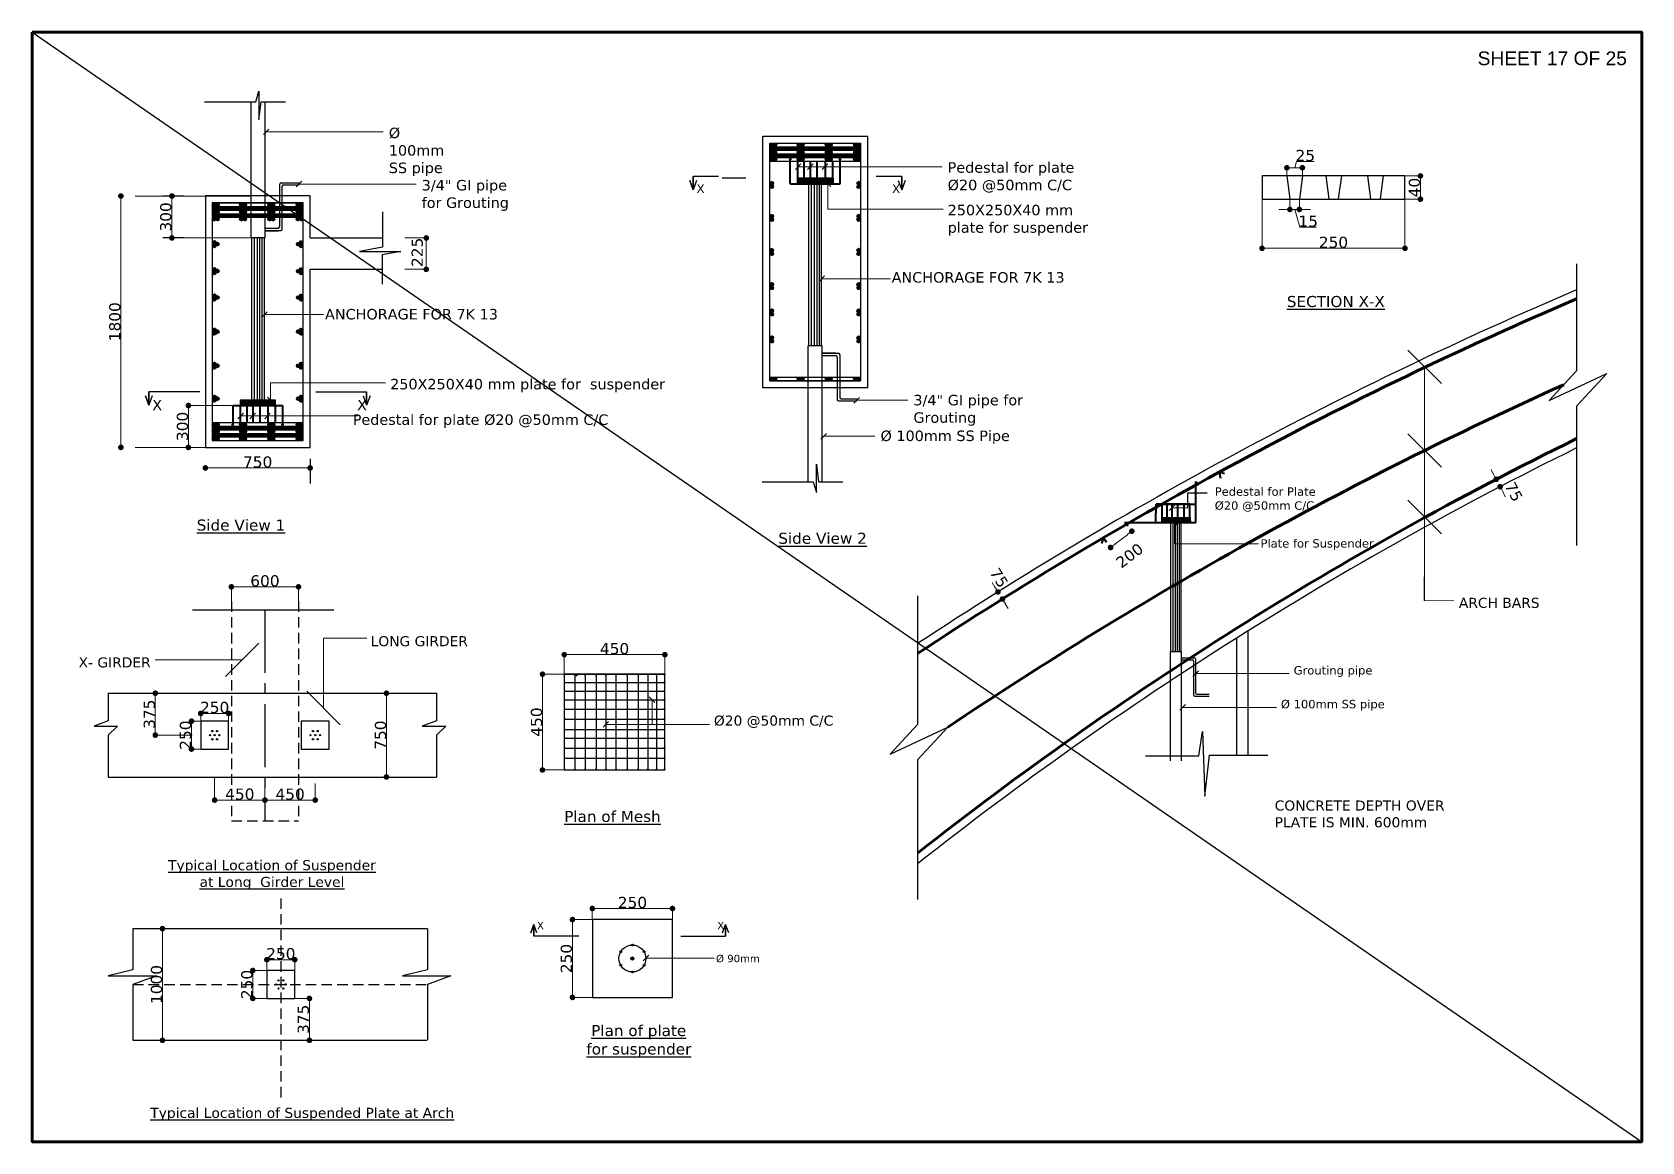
# Model space of a CAD drawing. Header units: millimetres. Extents: x 1231188 to 3899118, y -5478610 to -489530.
# Drawn here: x 2712383 to 2726785, y -2850414 to -2840482 of the extents above; entities that cross this region are included whole.
import ezdxf

# ---------------------------------------------------------------- set-up
doc = ezdxf.new("R2010")
doc.units = ezdxf.units.MM
doc.header["$LTSCALE"] = 25
doc.header["$MEASUREMENT"] = 0
doc.header["$PDMODE"] = 3
doc.linetypes.add('CENTER2', pattern=[1.125, 0.75, -0.125, 0.125, -0.125])
doc.linetypes.add('DASHED2', pattern=[0.375, 0.25, -0.125])
doc.layers.get('0').update_dxf_attribs({"lineweight": 13})
doc.layers.get('Defpoints').update_dxf_attribs({"color": 230, "lineweight": 9})
for name, color, linetype, lineweight in [('Boundary', 241, 'Continuous', 80), ('COLUMN', 1, 'Continuous', 25), ('text', 7, 'Continuous', 18)]:
    doc.layers.add(name, color=color, linetype=linetype, lineweight=lineweight)
doc.styles.get("Standard").update_dxf_attribs({"font": 'swissl.ttf'})
doc.styles.add('swis lt cn bt', font='verdana.ttf')
doc.dimstyles.new('meter', dxfattribs={"dimtxt": 150, "dimasz": 5, "dimexe": 3, "dimexo": 4, "dimgap": 1, "dimtad": 1, "dimdec": 0, "dimzin": 0, "dimdsep": 46, "dimtxsty": 'swis lt cn bt', "dimblk": 'OBLIQUE', "dimcen": 3, "dimdle": 3, "dimclrd": 8, "dimclre": 8, "dimclrt": 7, "dimadec": 0, "dimazin": 0, "dimtfac": 1, "dimtdec": 0, "dimtofl": 0, "dimtmove": 1, "dimatfit": 2, "dimldrblk": 'OBLIQUE', "dimfxl": 1, "dimtolj": 1, "dimtzin": 0, "dimlwd": 9, "dimlwe": 9, "dimarcsym": 0})

msp = doc.modelspace()

# ---------------------------------------------------------------- texts
at = {"color": 4, "lineweight": -2, "ltscale": 100, "style": 'swis lt cn bt'}
for s, insert, char_height, width, attachment_point in [('%%C 100mm SS pipe', (2715574.32657, -2841337.19898), 93.75, 616.3382818, 1), ('Pedestal for plate\\P%%C20 @50mm C/C', (2720574.32795, -2841646.56649), 93.75, 1133.616821, 1), ('3/4" GI pipe for Grouting', (2715868.43587, -2841805.26086), 93.75, 837.2314561, 1), ('X', (2718328.29181, -2841845.52309), 75, 8293.917338, 1), ('X', (2720078.0052, -2841845.52309), 75, 8293.917338, 1), ('250X250X40 mm plate for suspender', (2720574.32795, -2842027.47354), 93.75, 1280.80139, 1), ('ANCHORAGE FOR 7K 13', (2720073.12624, -2842630.24222), 93.75, 1897.846023, 1), ('ANCHORAGE FOR 7K 13', (2715003.21184, -2842959.66131), 93.75, 1897.846023, 1), ('{\\LSECTION X-X}', (2723609.03571, -2842944.43518), 99, 10947.9708862, 7), ('250X250X40 mm plate for  suspender', (2715586.14337, -2843585.42628), 93.75, 2768.9629464, 1), ('X', (2713457.48895, -2843773.31862), 93.75, 2345.5437126, 1), ('X', (2715290.90804, -2843773.31862), 93.75, 2345.5437126, 1), ('3/4" GI pipe for Grouting', (2720267.61075, -2843728.57819), 93.75, 1030.5566039, 1), ('Pedestal for plate %%C20 @50mm C/C', (2715251.58226, -2843903.37891), 93.75, 2853.096494, 1), ('%%C 100mm SS Pipe', (2719973.50145, -2844048.02117), 93.75, 1216.5320315, 1), ('Pedestal for Plate\\P%%C20 @50mm C/C', (2722963.70364, -2844556.57861), 75, 957.630589, 1), ('{\\LSide View 1}', (2713855.55248, -2844945.4401), 99, 10947.9708862, 7), ('{\\LSide View 2}', (2719059.394, -2845063.58193), 99, 10947.9708862, 7), ('Plate for Suspender', (2723373.32494, -2845020.42371), 75, 957.630589, 1), ('LONG GIRDER', (2715411.79052, -2845980.03249), 90, 9952.7008056, 7), ('X- GIRDER', (2712798.60772, -2846170.00851), 90, 9952.7008056, 7), ('Grouting pipe', (2723670.11187, -2846252.96331), 75, 6635.1338704, 7), ('%%C 100mm SS pipe', (2723555.96076, -2846555.4233), 75, 6635.1338704, 7), ('\\P%%C20 @50mm C/C', (2718482.77298, -2846710.51235), 90, 9952.7008056, 7), ('CONCRETE DEPTH OVER \\PPLATE IS MIN. 600mm', (2723500.35232, -2847601.00766), 90, 1539.3620551, 7), ('{\\LPlan of Mesh}', (2717143.40879, -2847553.17535), 99, 855.8872465, 7), ('{\\LTypical Location of Suspender at Long  Girder Level}', (2714528.69936, -2848158.79629), 90, 1975.2400189, 8), ('X', (2716899.85607, -2848512.13958), 66, 7298.6472575, 7), ('X', (2718513.26487, -2848512.13958), 66, 7298.6472575, 7), ('%%C 90mm ', (2718501.88725, -2848809.6952), 66, 7298.6472575, 7), ('{\\L Plan of plate \\Pfor suspender}', (2717341.91091, -2849661.14294), 99, 10947.9708862, 7), ('{\\LTypical Location of Suspended Plate at Arch}', (2713440.04855, -2850225.71602), 90, 2716.0108126, 7)]:
    msp.add_mtext(s, dxfattribs=dict(at, insert=insert, char_height=char_height, width=width, attachment_point=attachment_point))
at = {"color": 7, "lineweight": -2, "ltscale": 100, "insert": (2725148.30498, -2845544.96143), "char_height": 90, "width": 727.6092008, "attachment_point": 1, "style": 'swis lt cn bt'}
msp.add_mtext('\\A1;ARCH BARS', dxfattribs=at)
at = {"layer": 'text', "insert": (2725315.72888, -2840654.75812), "char_height": 122.8972504, "width": 345609.4869418, "attachment_point": 1}
msp.add_mtext('{\\fArial|b0|i0|c0|p34;SHEET 17 OF 25}', dxfattribs=at)

# ---------------------------------------------------------------- blocks, each defined once
blk = doc.blocks.new('_Dot')
at = {"color": 0, "lineweight": -2}
blk.add_line((-0.5, 0), (-1, 0), dxfattribs=at)
at = {"color": 0, "const_width": 0.5}
blk.add_lwpolyline([(-0.25, 0, 1), (0.25, 0, 1)], format="xyb", close=True, dxfattribs=at)
blk = doc.blocks.new('*D851')
at = {"color": 5, "linetype": 'DASHED2', "lineweight": 9, "ltscale": 100, "transparency": 16777216}
for p, q in [((2714335, -2841949), (2713630, -2841949)), ((2714335, -2842324), (2713630, -2842324))]:
    blk.add_line(p, q, dxfattribs=at)
at = {"color": 8, "lineweight": 9, "ltscale": 100, "transparency": 16777216}
blk.add_line((2713633, -2841999), (2713633, -2842274), dxfattribs=at)
at = {"layer": 'Defpoints', "color": 0, "lineweight": -2, "ltscale": 100, "transparency": 16777216}
for p in [(2714339, -2841949), (2713633, -2842324), (2714339, -2842324)]:
    blk.add_point(p, dxfattribs=at)
at = {"color": 8, "lineweight": 9, "ltscale": 100, "transparency": 16777216, "xscale": 50, "yscale": 50, "zscale": 50}
for p, rotation in [((2713633, -2841949), 90), ((2713633, -2842324), 270)]:
    blk.add_blockref('_Dot', p, dxfattribs=dict(at, rotation=rotation))
at = {"color": 7, "lineweight": -2, "ltscale": 100, "transparency": 16777216, "insert": (2713579, -2842136), "char_height": 100, "attachment_point": 5, "rotation": 90, "style": 'swis lt cn bt'}
blk.add_mtext('\\A1;300', dxfattribs=at)
blk = doc.blocks.new('_Oblique')
at = {"color": 0, "linetype": 'ByBlock', "lineweight": -2}
blk.add_line((-0.5, -0.5), (0.5, 0.5), dxfattribs=at)
blk = doc.blocks.new('*D852')
at = {"color": 5, "linetype": 'DASHED2', "lineweight": 9, "ltscale": 100, "transparency": 16777216}
for p, q in [((2714173, -2843824), (2713778, -2843824)), ((2713929, -2844199), (2713778, -2844199))]:
    blk.add_line(p, q, dxfattribs=at)
at = {"color": 8, "lineweight": 9, "ltscale": 100, "transparency": 16777216}
blk.add_line((2713781, -2843874), (2713781, -2844149), dxfattribs=at)
at = {"layer": 'Defpoints', "color": 0, "lineweight": -2, "ltscale": 100, "transparency": 16777216}
for p in [(2714177, -2843824), (2713781, -2844199), (2713933, -2844199)]:
    blk.add_point(p, dxfattribs=at)
at = {"color": 8, "lineweight": 9, "ltscale": 100, "transparency": 16777216, "xscale": 50, "yscale": 50, "zscale": 50}
for p, rotation in [((2713781, -2843824), 90), ((2713781, -2844199), 270)]:
    blk.add_blockref('_Dot', p, dxfattribs=dict(at, rotation=rotation))
at = {"color": 7, "lineweight": -2, "ltscale": 100, "transparency": 16777216, "insert": (2713728, -2844011), "char_height": 100, "attachment_point": 5, "rotation": 90, "style": 'swis lt cn bt'}
blk.add_mtext('\\A1;300', dxfattribs=at)
blk = doc.blocks.new('*D853')
at = {"color": 5, "linetype": 'DASHED2', "lineweight": 9, "ltscale": 100, "transparency": 16777216}
for p, q in [((2713929, -2841949), (2713174, -2841949)), ((2713929, -2844199), (2713174, -2844199))]:
    blk.add_line(p, q, dxfattribs=at)
at = {"color": 8, "lineweight": 9, "ltscale": 100, "transparency": 16777216}
blk.add_line((2713177, -2841999), (2713177, -2844149), dxfattribs=at)
at = {"layer": 'Defpoints', "color": 0, "lineweight": -2, "ltscale": 100, "transparency": 16777216}
for p in [(2713933, -2841949), (2713177, -2844199), (2713933, -2844199)]:
    blk.add_point(p, dxfattribs=at)
at = {"color": 8, "lineweight": 9, "ltscale": 100, "transparency": 16777216, "xscale": 50, "yscale": 50, "zscale": 50}
for p, rotation in [((2713177, -2841949), 90), ((2713177, -2844199), 270)]:
    blk.add_blockref('_Dot', p, dxfattribs=dict(at, rotation=rotation))
at = {"color": 7, "lineweight": -2, "ltscale": 100, "transparency": 16777216, "insert": (2713123, -2843074), "char_height": 100, "attachment_point": 5, "rotation": 90, "style": 'swis lt cn bt'}
blk.add_mtext('\\A1;1800', dxfattribs=at)
blk = doc.blocks.new('*D841')
at = {"color": 5, "linetype": 'DASHED2', "lineweight": 9, "ltscale": 100, "transparency": 16777216}
for p, q in [((2715718, -2842324), (2715912, -2842324)), ((2715719, -2842605), (2715912, -2842605))]:
    blk.add_line(p, q, dxfattribs=at)
at = {"color": 8, "lineweight": 9, "ltscale": 100, "transparency": 16777216}
blk.add_line((2715909, -2842374), (2715909, -2842555), dxfattribs=at)
at = {"layer": 'Defpoints', "color": 0, "lineweight": -2, "ltscale": 100, "transparency": 16777216}
for p in [(2715714, -2842324), (2715715, -2842605), (2715909, -2842605)]:
    blk.add_point(p, dxfattribs=at)
at = {"color": 8, "lineweight": 9, "ltscale": 100, "transparency": 16777216, "xscale": 50, "yscale": 50, "zscale": 50}
for p, rotation in [((2715909, -2842324), 90), ((2715909, -2842605), 270)]:
    blk.add_blockref('_Dot', p, dxfattribs=dict(at, rotation=rotation))
at = {"color": 7, "lineweight": -2, "ltscale": 100, "transparency": 16777216, "insert": (2715829, -2842453), "char_height": 100, "attachment_point": 5, "rotation": 90, "style": 'swis lt cn bt'}
blk.add_mtext('\\A1;225', dxfattribs=at)
blk = doc.blocks.new('*D850')
at = {"color": 5, "linetype": 'DASHED2', "lineweight": 9, "ltscale": 100, "transparency": 16777216}
for p, q in [((2713933, -2844358), (2713933, -2844386)), ((2714870, -2844358), (2714870, -2844386))]:
    blk.add_line(p, q, dxfattribs=at)
at = {"color": 8, "lineweight": 9, "ltscale": 100, "transparency": 16777216}
blk.add_line((2713983, -2844383), (2714820, -2844383), dxfattribs=at)
at = {"layer": 'Defpoints', "color": 0, "lineweight": -2, "ltscale": 100, "transparency": 16777216}
for p in [(2713933, -2844199), (2714870, -2844199), (2714870, -2844383)]:
    blk.add_point(p, dxfattribs=at)
at = {"color": 8, "lineweight": 9, "ltscale": 100, "transparency": 16777216, "xscale": 50, "yscale": 50, "zscale": 50, "rotation": 180}
blk.add_blockref('_Dot', (2713933, -2844383), dxfattribs=at)
at = {"color": 8, "lineweight": 9, "ltscale": 100, "transparency": 16777216, "xscale": 50, "yscale": 50, "zscale": 50}
blk.add_blockref('_Dot', (2714870, -2844383), dxfattribs=at)
at = {"color": 7, "lineweight": -2, "ltscale": 100, "transparency": 16777216, "insert": (2714401, -2844330), "char_height": 70, "attachment_point": 5, "style": 'swis lt cn bt'}
blk.add_mtext('\\A1;{\\H1.429x;750}', dxfattribs=at)
blk = doc.blocks.new('*D859')
at = {"color": 8, "lineweight": 9, "ltscale": 100, "transparency": 16777216}
blk.add_line((2722071, -2845065), (2722182, -2844980), dxfattribs=at)
at = {"color": 5, "linetype": 'DASHED2', "lineweight": 9, "ltscale": 100, "transparency": 16777216}
for p, q in [((2722207, -2844930), (2722224, -2844952)), ((2722017, -2845075), (2722034, -2845098))]:
    blk.add_line(p, q, dxfattribs=at)
at = {"layer": 'Defpoints', "color": 0, "lineweight": -2, "ltscale": 100, "transparency": 16777216}
for p in [(2722185, -2844901), (2722222, -2844949), (2721995, -2845047)]:
    blk.add_point(p, dxfattribs=at)
at = {"color": 8, "lineweight": 9, "ltscale": 100, "transparency": 16777216, "xscale": 50, "yscale": 50, "zscale": 50}
for p, rotation in [((2722222, -2844949), 37.45814331975559), ((2722032, -2845095), 217.4581433197556)]:
    blk.add_blockref('_Dot', p, dxfattribs=dict(at, rotation=rotation))
at = {"color": 7, "lineweight": 40, "ltscale": 100, "transparency": 16777216, "insert": (2722202, -2845167), "char_height": 100, "attachment_point": 5, "rotation": 37.4581, "style": 'swis lt cn bt'}
blk.add_mtext('\\A1;200', dxfattribs=at)
blk = doc.blocks.new('*D860')
at = {"color": 8, "lineweight": 9, "ltscale": 100, "transparency": 16777216}
for p, q in [((2720997, -2845450), (2720971, -2845408)), ((2721090, -2845598), (2721117, -2845641))]:
    blk.add_line(p, q, dxfattribs=at)
at = {"color": 5, "linetype": 'DASHED2', "lineweight": 9, "ltscale": 100, "transparency": 16777216}
for p, q in [((2721027, -2845490), (2721027, -2845491)), ((2721067, -2845554), (2721066, -2845555))]:
    blk.add_line(p, q, dxfattribs=at)
at = {"layer": 'Defpoints', "color": 0, "lineweight": -2, "ltscale": 100, "transparency": 16777216}
for p in [(2721024, -2845493), (2721064, -2845556), (2721064, -2845556)]:
    blk.add_point(p, dxfattribs=at)
at = {"color": 8, "lineweight": 9, "ltscale": 100, "transparency": 16777216, "xscale": 50, "yscale": 50, "zscale": 50}
for p, rotation in [((2721024, -2845493), 302.0785639373939), ((2721064, -2845556), 122.0785639373939)]:
    blk.add_blockref('_Dot', p, dxfattribs=dict(at, rotation=rotation))
at = {"color": 7, "lineweight": 40, "ltscale": 100, "transparency": 16777216, "insert": (2721034, -2845366), "char_height": 100, "attachment_point": 5, "rotation": 302.0786, "style": 'swis lt cn bt'}
blk.add_mtext('\\A1;75', dxfattribs=at)
blk = doc.blocks.new('*D861')
at = {"color": 8, "lineweight": 9, "ltscale": 100, "transparency": 16777216}
for p, q in [((2725459, -2844440), (2725436, -2844396)), ((2725540, -2844595), (2725563, -2844640))]:
    blk.add_line(p, q, dxfattribs=at)
at = {"color": 5, "linetype": 'DASHED2', "lineweight": 9, "ltscale": 100, "transparency": 16777216}
for p, q in [((2725486, -2844482), (2725485, -2844483)), ((2725521, -2844549), (2725520, -2844549))]:
    blk.add_line(p, q, dxfattribs=at)
at = {"layer": 'Defpoints', "color": 0, "lineweight": -2, "ltscale": 100, "transparency": 16777216}
for p in [(2725482, -2844484), (2725517, -2844551), (2725517, -2844551)]:
    blk.add_point(p, dxfattribs=at)
at = {"color": 8, "lineweight": 9, "ltscale": 100, "transparency": 16777216, "xscale": 50, "yscale": 50, "zscale": 50}
for p, rotation in [((2725482, -2844484), 297.532284534823), ((2725517, -2844551), 117.532284534823)]:
    blk.add_blockref('_Dot', p, dxfattribs=dict(at, rotation=rotation))
at = {"color": 7, "lineweight": 40, "ltscale": 100, "transparency": 16777216, "insert": (2725640, -2844596), "char_height": 100, "attachment_point": 5, "rotation": 297.5323, "style": 'swis lt cn bt'}
blk.add_mtext('\\A1;75', dxfattribs=at)
blk = doc.blocks.new('*D846')
at = {"color": 5, "linetype": 'DASHED2', "lineweight": 9, "ltscale": 100, "transparency": 16777216}
for p, q in [((2713816, -2846399), (2713482, -2846399)), ((2713816, -2846774), (2713482, -2846774))]:
    blk.add_line(p, q, dxfattribs=at)
at = {"color": 8, "lineweight": 9, "ltscale": 100, "transparency": 16777216}
blk.add_line((2713485, -2846449), (2713485, -2846724), dxfattribs=at)
at = {"layer": 'Defpoints', "color": 0, "lineweight": -2, "ltscale": 100, "transparency": 16777216}
for p in [(2713820, -2846399), (2713485, -2846774), (2713820, -2846774)]:
    blk.add_point(p, dxfattribs=at)
at = {"color": 8, "lineweight": 9, "ltscale": 100, "transparency": 16777216, "xscale": 50, "yscale": 50, "zscale": 50}
for p, rotation in [((2713485, -2846399), 90), ((2713485, -2846774), 270)]:
    blk.add_blockref('_Dot', p, dxfattribs=dict(at, rotation=rotation))
at = {"color": 7, "lineweight": -2, "ltscale": 100, "transparency": 16777216, "insert": (2713432, -2846587), "char_height": 100, "attachment_point": 5, "rotation": 90, "style": 'swis lt cn bt'}
blk.add_mtext('\\A1;375', dxfattribs=at)
blk = doc.blocks.new('*D862')
at = {"color": 5, "linetype": 'DASHED2', "lineweight": 9, "ltscale": 100, "transparency": 16777216}
for p, q in [((2713891, -2846645), (2713891, -2846577)), ((2714141, -2846645), (2714141, -2846577))]:
    blk.add_line(p, q, dxfattribs=at)
at = {"color": 8, "lineweight": 9, "ltscale": 100, "transparency": 16777216}
blk.add_line((2713941, -2846580), (2714091, -2846580), dxfattribs=at)
at = {"layer": 'Defpoints', "color": 0, "lineweight": -2, "ltscale": 100, "transparency": 16777216}
for p in [(2713891, -2846649), (2714141, -2846580), (2714141, -2846649)]:
    blk.add_point(p, dxfattribs=at)
at = {"color": 8, "lineweight": 9, "ltscale": 100, "transparency": 16777216, "xscale": 50, "yscale": 50, "zscale": 50, "rotation": 180}
blk.add_blockref('_Dot', (2713891, -2846580), dxfattribs=at)
at = {"color": 8, "lineweight": 9, "ltscale": 100, "transparency": 16777216, "xscale": 50, "yscale": 50, "zscale": 50}
blk.add_blockref('_Dot', (2714141, -2846580), dxfattribs=at)
at = {"color": 7, "lineweight": -2, "ltscale": 100, "transparency": 16777216, "insert": (2714016, -2846527), "char_height": 100, "attachment_point": 5, "style": 'swis lt cn bt'}
blk.add_mtext('\\A1;250', dxfattribs=at)
blk = doc.blocks.new('*D863')
at = {"color": 5, "linetype": 'DASHED2', "lineweight": 9, "ltscale": 100, "transparency": 16777216}
for p, q in [((2713887, -2846649), (2713806, -2846649)), ((2713887, -2846899), (2713806, -2846899))]:
    blk.add_line(p, q, dxfattribs=at)
at = {"color": 8, "lineweight": 9, "ltscale": 100, "transparency": 16777216}
blk.add_line((2713809, -2846699), (2713809, -2846849), dxfattribs=at)
at = {"layer": 'Defpoints', "color": 0, "lineweight": -2, "ltscale": 100, "transparency": 16777216}
for p in [(2713891, -2846649), (2713809, -2846899), (2713891, -2846899)]:
    blk.add_point(p, dxfattribs=at)
at = {"color": 8, "lineweight": 9, "ltscale": 100, "transparency": 16777216, "xscale": 50, "yscale": 50, "zscale": 50}
for p, rotation in [((2713809, -2846649), 90), ((2713809, -2846899), 270)]:
    blk.add_blockref('_Dot', p, dxfattribs=dict(at, rotation=rotation))
at = {"color": 7, "lineweight": -2, "ltscale": 100, "transparency": 16777216, "insert": (2713755, -2846774), "char_height": 100, "attachment_point": 5, "rotation": 90, "style": 'swis lt cn bt'}
blk.add_mtext('\\A1;250', dxfattribs=at)
blk = doc.blocks.new('*D864')
at = {"color": 5, "linetype": 'DASHED2', "lineweight": 9, "ltscale": 100, "transparency": 16777216}
for p, q in [((2714466, -2847206), (2714466, -2847359)), ((2714916, -2847206), (2714916, -2847359))]:
    blk.add_line(p, q, dxfattribs=at)
at = {"color": 8, "lineweight": 9, "ltscale": 100, "transparency": 16777216}
blk.add_line((2714516, -2847356), (2714866, -2847356), dxfattribs=at)
at = {"layer": 'Defpoints', "color": 0, "lineweight": -2, "ltscale": 100, "transparency": 16777216}
for p in [(2714466, -2847149), (2714916, -2847149), (2714916, -2847356)]:
    blk.add_point(p, dxfattribs=at)
at = {"color": 8, "lineweight": 9, "ltscale": 100, "transparency": 16777216, "xscale": 50, "yscale": 50, "zscale": 50, "rotation": 180}
blk.add_blockref('_Dot', (2714466, -2847356), dxfattribs=at)
at = {"color": 8, "lineweight": 9, "ltscale": 100, "transparency": 16777216, "xscale": 50, "yscale": 50, "zscale": 50}
blk.add_blockref('_Dot', (2714916, -2847356), dxfattribs=at)
at = {"color": 7, "lineweight": -2, "ltscale": 100, "transparency": 16777216, "insert": (2714691, -2847303), "char_height": 100, "attachment_point": 5, "style": 'swis lt cn bt'}
blk.add_mtext('\\A1;450', dxfattribs=at)
blk = doc.blocks.new('*D847')
at = {"color": 5, "linetype": 'DASHED2', "lineweight": 9, "ltscale": 100, "transparency": 16777216}
for p, q in [((2714166, -2845574), (2714166, -2845444)), ((2714766, -2845574), (2714766, -2845444))]:
    blk.add_line(p, q, dxfattribs=at)
at = {"color": 8, "lineweight": 9, "ltscale": 100, "transparency": 16777216}
blk.add_line((2714216, -2845447), (2714716, -2845447), dxfattribs=at)
at = {"layer": 'Defpoints', "color": 0, "lineweight": -2, "ltscale": 100, "transparency": 16777216}
for p in [(2714766, -2845447), (2714166, -2845578), (2714766, -2845578)]:
    blk.add_point(p, dxfattribs=at)
at = {"color": 8, "lineweight": 9, "ltscale": 100, "transparency": 16777216, "xscale": 50, "yscale": 50, "zscale": 50, "rotation": 180}
blk.add_blockref('_Dot', (2714166, -2845447), dxfattribs=at)
at = {"color": 8, "lineweight": 9, "ltscale": 100, "transparency": 16777216, "xscale": 50, "yscale": 50, "zscale": 50}
blk.add_blockref('_Dot', (2714766, -2845447), dxfattribs=at)
at = {"color": 7, "lineweight": -2, "ltscale": 100, "transparency": 16777216, "insert": (2714466, -2845394), "char_height": 100, "attachment_point": 5, "style": 'swis lt cn bt'}
blk.add_mtext('\\A1;600', dxfattribs=at)
blk = doc.blocks.new('*D865')
at = {"color": 5, "linetype": 'DASHED2', "lineweight": 9, "ltscale": 100, "transparency": 16777216}
for p, q in [((2715995, -2846399), (2715550, -2846399)), ((2715995, -2847149), (2715550, -2847149))]:
    blk.add_line(p, q, dxfattribs=at)
at = {"color": 8, "lineweight": 9, "ltscale": 100, "transparency": 16777216}
blk.add_line((2715553, -2846449), (2715553, -2847099), dxfattribs=at)
at = {"layer": 'Defpoints', "color": 0, "lineweight": -2, "ltscale": 100, "transparency": 16777216}
for p in [(2715999, -2846399), (2715553, -2847149), (2715999, -2847149)]:
    blk.add_point(p, dxfattribs=at)
at = {"color": 8, "lineweight": 9, "ltscale": 100, "transparency": 16777216, "xscale": 50, "yscale": 50, "zscale": 50}
for p, rotation in [((2715553, -2846399), 90), ((2715553, -2847149), 270)]:
    blk.add_blockref('_Dot', p, dxfattribs=dict(at, rotation=rotation))
at = {"color": 7, "lineweight": -2, "ltscale": 100, "transparency": 16777216, "insert": (2715500, -2846774), "char_height": 100, "attachment_point": 5, "rotation": 90, "style": 'swis lt cn bt'}
blk.add_mtext('\\A1;750', dxfattribs=at)
blk = doc.blocks.new('*D848')
at = {"color": 5, "linetype": 'DASHED2', "lineweight": 9, "ltscale": 100, "transparency": 16777216}
for p, q in [((2714016, -2847153), (2714016, -2847359)), ((2714466, -2847153), (2714466, -2847359))]:
    blk.add_line(p, q, dxfattribs=at)
at = {"color": 8, "lineweight": 9, "ltscale": 100, "transparency": 16777216}
blk.add_line((2714416, -2847356), (2714066, -2847356), dxfattribs=at)
at = {"layer": 'Defpoints', "color": 0, "lineweight": -2, "ltscale": 100, "transparency": 16777216}
for p in [(2714016, -2847149), (2714466, -2847149), (2714016, -2847356)]:
    blk.add_point(p, dxfattribs=at)
at = {"color": 8, "lineweight": 9, "ltscale": 100, "transparency": 16777216, "xscale": 50, "yscale": 50, "zscale": 50, "rotation": 180}
blk.add_blockref('_Dot', (2714016, -2847356), dxfattribs=at)
at = {"color": 8, "lineweight": 9, "ltscale": 100, "transparency": 16777216, "xscale": 50, "yscale": 50, "zscale": 50}
blk.add_blockref('_Dot', (2714466, -2847356), dxfattribs=at)
at = {"color": 7, "lineweight": -2, "ltscale": 100, "transparency": 16777216, "insert": (2714241, -2847303), "char_height": 100, "attachment_point": 5, "style": 'swis lt cn bt'}
blk.add_mtext('\\A1;450', dxfattribs=at)
blk = doc.blocks.new('*D866')
at = {"color": 5, "linetype": 'DASHED2', "lineweight": 9, "ltscale": 100, "transparency": 16777216}
for p, q in [((2714483, -2848877), (2714483, -2848781)), ((2714733, -2848877), (2714733, -2848781))]:
    blk.add_line(p, q, dxfattribs=at)
at = {"color": 8, "lineweight": 9, "ltscale": 100, "transparency": 16777216}
blk.add_line((2714533, -2848784), (2714683, -2848784), dxfattribs=at)
at = {"layer": 'Defpoints', "color": 0, "lineweight": -2, "ltscale": 100, "transparency": 16777216}
for p in [(2714733, -2848784), (2714483, -2848881), (2714733, -2848881)]:
    blk.add_point(p, dxfattribs=at)
at = {"color": 8, "lineweight": 9, "ltscale": 100, "transparency": 16777216, "xscale": 50, "yscale": 50, "zscale": 50, "rotation": 180}
blk.add_blockref('_Dot', (2714483, -2848784), dxfattribs=at)
at = {"color": 8, "lineweight": 9, "ltscale": 100, "transparency": 16777216, "xscale": 50, "yscale": 50, "zscale": 50}
blk.add_blockref('_Dot', (2714733, -2848784), dxfattribs=at)
at = {"color": 7, "lineweight": -2, "ltscale": 100, "transparency": 16777216, "insert": (2714608, -2848731), "char_height": 100, "attachment_point": 5, "style": 'swis lt cn bt'}
blk.add_mtext('\\A1;250', dxfattribs=at)
blk = doc.blocks.new('*D867')
at = {"color": 5, "linetype": 'DASHED2', "lineweight": 9, "ltscale": 100, "transparency": 16777216}
for p, q in [((2714479, -2848881), (2714354, -2848881)), ((2714479, -2849131), (2714354, -2849131))]:
    blk.add_line(p, q, dxfattribs=at)
at = {"color": 8, "lineweight": 9, "ltscale": 100, "transparency": 16777216}
blk.add_line((2714357, -2848931), (2714357, -2849081), dxfattribs=at)
at = {"layer": 'Defpoints', "color": 0, "lineweight": -2, "ltscale": 100, "transparency": 16777216}
for p in [(2714483, -2848881), (2714357, -2849131), (2714483, -2849131)]:
    blk.add_point(p, dxfattribs=at)
at = {"color": 8, "lineweight": 9, "ltscale": 100, "transparency": 16777216, "xscale": 50, "yscale": 50, "zscale": 50}
for p, rotation in [((2714357, -2848881), 90), ((2714357, -2849131), 270)]:
    blk.add_blockref('_Dot', p, dxfattribs=dict(at, rotation=rotation))
at = {"color": 7, "lineweight": -2, "ltscale": 100, "transparency": 16777216, "insert": (2714304, -2849006), "char_height": 100, "attachment_point": 5, "rotation": 90, "style": 'swis lt cn bt'}
blk.add_mtext('\\A1;250', dxfattribs=at)
blk = doc.blocks.new('*D868')
at = {"color": 5, "linetype": 'DASHED2', "lineweight": 9, "ltscale": 100, "transparency": 16777216}
for p, q in [((2714737, -2849131), (2714867, -2849131)), ((2714737, -2849506), (2714867, -2849506))]:
    blk.add_line(p, q, dxfattribs=at)
at = {"color": 8, "lineweight": 9, "ltscale": 100, "transparency": 16777216}
blk.add_line((2714864, -2849181), (2714864, -2849456), dxfattribs=at)
at = {"layer": 'Defpoints', "color": 0, "lineweight": -2, "ltscale": 100, "transparency": 16777216}
for p in [(2714733, -2849131), (2714733, -2849506), (2714864, -2849506)]:
    blk.add_point(p, dxfattribs=at)
at = {"color": 8, "lineweight": 9, "ltscale": 100, "transparency": 16777216, "xscale": 50, "yscale": 50, "zscale": 50}
for p, rotation in [((2714864, -2849131), 90), ((2714864, -2849506), 270)]:
    blk.add_blockref('_Dot', p, dxfattribs=dict(at, rotation=rotation))
at = {"color": 7, "lineweight": -2, "ltscale": 100, "transparency": 16777216, "insert": (2714810, -2849318), "char_height": 100, "attachment_point": 5, "rotation": 90, "style": 'swis lt cn bt'}
blk.add_mtext('\\A1;375', dxfattribs=at)
blk = doc.blocks.new('*D849')
at = {"color": 5, "linetype": 'DASHED2', "lineweight": 9, "ltscale": 100, "transparency": 16777216}
for p, q in [((2713288, -2848506), (2713552, -2848506)), ((2713423, -2849506), (2713552, -2849506))]:
    blk.add_line(p, q, dxfattribs=at)
at = {"color": 8, "lineweight": 9, "ltscale": 100, "transparency": 16777216}
blk.add_line((2713549, -2848556), (2713549, -2849456), dxfattribs=at)
at = {"layer": 'Defpoints', "color": 0, "lineweight": -2, "ltscale": 100, "transparency": 16777216}
for p in [(2713284, -2848506), (2713419, -2849506), (2713549, -2849506)]:
    blk.add_point(p, dxfattribs=at)
at = {"color": 8, "lineweight": 9, "ltscale": 100, "transparency": 16777216, "xscale": 50, "yscale": 50, "zscale": 50}
for p, rotation in [((2713549, -2848506), 90), ((2713549, -2849506), 270)]:
    blk.add_blockref('_Dot', p, dxfattribs=dict(at, rotation=rotation))
at = {"color": 7, "lineweight": -2, "ltscale": 100, "transparency": 16777216, "insert": (2713496, -2849006), "char_height": 100, "attachment_point": 5, "rotation": 90, "style": 'swis lt cn bt'}
blk.add_mtext('\\A1;1000', dxfattribs=at)
blk = doc.blocks.new('*D869')
at = {"color": 5, "linetype": 'DASHED2', "lineweight": 9, "ltscale": 100, "transparency": 16777216}
for p, q in [((2717144, -2846225), (2717144, -2846052)), ((2718044, -2846225), (2718044, -2846052))]:
    blk.add_line(p, q, dxfattribs=at)
at = {"color": 8, "lineweight": 9, "ltscale": 100, "transparency": 16777216}
blk.add_line((2717194, -2846054), (2717994, -2846054), dxfattribs=at)
at = {"layer": 'Defpoints', "color": 0, "lineweight": -2, "ltscale": 100, "transparency": 16777216}
for p in [(2718044, -2846054), (2717144, -2846229), (2718044, -2846229)]:
    blk.add_point(p, dxfattribs=at)
at = {"color": 8, "lineweight": 9, "ltscale": 100, "transparency": 16777216, "xscale": 50, "yscale": 50, "zscale": 50, "rotation": 180}
blk.add_blockref('_Dot', (2717144, -2846054), dxfattribs=at)
at = {"color": 8, "lineweight": 9, "ltscale": 100, "transparency": 16777216, "xscale": 50, "yscale": 50, "zscale": 50}
blk.add_blockref('_Dot', (2718044, -2846054), dxfattribs=at)
at = {"color": 7, "lineweight": -2, "ltscale": 100, "transparency": 16777216, "insert": (2717594, -2846001), "char_height": 100, "attachment_point": 5, "style": 'swis lt cn bt'}
blk.add_mtext('\\A1;450', dxfattribs=at)
blk = doc.blocks.new('*D870')
at = {"color": 5, "linetype": 'DASHED2', "lineweight": 9, "ltscale": 100, "transparency": 16777216}
for p, q in [((2717140, -2846229), (2716946, -2846229)), ((2717140, -2847086), (2716946, -2847086))]:
    blk.add_line(p, q, dxfattribs=at)
at = {"color": 8, "lineweight": 9, "ltscale": 100, "transparency": 16777216}
blk.add_line((2716949, -2846279), (2716949, -2847036), dxfattribs=at)
at = {"layer": 'Defpoints', "color": 0, "lineweight": -2, "ltscale": 100, "transparency": 16777216}
for p in [(2717144, -2846229), (2716949, -2847086), (2717144, -2847086)]:
    blk.add_point(p, dxfattribs=at)
at = {"color": 8, "lineweight": 9, "ltscale": 100, "transparency": 16777216, "xscale": 50, "yscale": 50, "zscale": 50}
for p, rotation in [((2716949, -2846229), 90), ((2716949, -2847086), 270)]:
    blk.add_blockref('_Dot', p, dxfattribs=dict(at, rotation=rotation))
at = {"color": 7, "lineweight": -2, "ltscale": 100, "transparency": 16777216, "insert": (2716896, -2846657), "char_height": 100, "attachment_point": 5, "rotation": 90, "style": 'swis lt cn bt'}
blk.add_mtext('\\A1;450', dxfattribs=at)
blk = doc.blocks.new('*D871')
at = {"color": 5, "linetype": 'DASHED2', "lineweight": 9, "ltscale": 100, "transparency": 16777216}
for p, q in [((2717395, -2848421), (2717395, -2848323)), ((2718112, -2848421), (2718112, -2848323))]:
    blk.add_line(p, q, dxfattribs=at)
at = {"color": 8, "lineweight": 9, "ltscale": 100, "transparency": 16777216}
blk.add_line((2717445, -2848326), (2718062, -2848326), dxfattribs=at)
at = {"layer": 'Defpoints', "color": 0, "lineweight": -2, "ltscale": 100, "transparency": 16777216}
for p in [(2717395, -2848425), (2718112, -2848326), (2718112, -2848425)]:
    blk.add_point(p, dxfattribs=at)
at = {"color": 8, "lineweight": 9, "ltscale": 100, "transparency": 16777216, "xscale": 50, "yscale": 50, "zscale": 50, "rotation": 180}
blk.add_blockref('_Dot', (2717395, -2848326), dxfattribs=at)
at = {"color": 8, "lineweight": 9, "ltscale": 100, "transparency": 16777216, "xscale": 50, "yscale": 50, "zscale": 50}
blk.add_blockref('_Dot', (2718112, -2848326), dxfattribs=at)
at = {"color": 7, "lineweight": -2, "ltscale": 100, "transparency": 16777216, "insert": (2717754, -2848273), "char_height": 100, "attachment_point": 5, "style": 'swis lt cn bt'}
blk.add_mtext('\\A1;250', dxfattribs=at)
blk = doc.blocks.new('*D872')
at = {"color": 5, "linetype": 'DASHED2', "lineweight": 9, "ltscale": 100, "transparency": 16777216}
for p, q in [((2717391, -2848425), (2717214, -2848425)), ((2717391, -2849122), (2717214, -2849122))]:
    blk.add_line(p, q, dxfattribs=at)
at = {"color": 8, "lineweight": 9, "ltscale": 100, "transparency": 16777216}
blk.add_line((2717217, -2848475), (2717217, -2849072), dxfattribs=at)
at = {"layer": 'Defpoints', "color": 0, "lineweight": -2, "ltscale": 100, "transparency": 16777216}
for p in [(2717395, -2848425), (2717217, -2849122), (2717395, -2849122)]:
    blk.add_point(p, dxfattribs=at)
at = {"color": 8, "lineweight": 9, "ltscale": 100, "transparency": 16777216, "xscale": 50, "yscale": 50, "zscale": 50}
for p, rotation in [((2717217, -2848425), 90), ((2717217, -2849122), 270)]:
    blk.add_blockref('_Dot', p, dxfattribs=dict(at, rotation=rotation))
at = {"color": 7, "lineweight": -2, "ltscale": 100, "transparency": 16777216, "insert": (2717163, -2848774), "char_height": 100, "attachment_point": 5, "rotation": 90, "style": 'swis lt cn bt'}
blk.add_mtext('\\A1;250', dxfattribs=at)
blk = doc.blocks.new('*D873')
at = {"color": 8, "lineweight": 9, "ltscale": 100, "transparency": 16777216}
for p, q in [((2723679, -2841696), (2723696, -2841640)), ((2723696, -2841640), (2723852, -2841640)), ((2723659, -2841696), (2723698, -2841696))]:
    blk.add_line(p, q, dxfattribs=at)
at = {"color": 5, "linetype": 'DASHED2', "lineweight": 9, "ltscale": 100, "transparency": 16777216}
for p, q in [((2723609, -2841765), (2723609, -2841693)), ((2723748, -2841764), (2723748, -2841693))]:
    blk.add_line(p, q, dxfattribs=at)
at = {"layer": 'Defpoints', "color": 0, "lineweight": -2, "ltscale": 100, "transparency": 16777216}
for p in [(2723609, -2841769), (2723748, -2841696), (2723748, -2841768)]:
    blk.add_point(p, dxfattribs=at)
at = {"color": 8, "lineweight": 9, "ltscale": 100, "transparency": 16777216, "xscale": 50, "yscale": 50, "zscale": 50, "rotation": 180}
blk.add_blockref('_Dot', (2723609, -2841696), dxfattribs=at)
at = {"color": 8, "lineweight": 9, "ltscale": 100, "transparency": 16777216, "xscale": 50, "yscale": 50, "zscale": 50}
blk.add_blockref('_Dot', (2723748, -2841696), dxfattribs=at)
at = {"color": 7, "lineweight": -2, "ltscale": 100, "transparency": 16777216, "insert": (2723774, -2841587), "char_height": 100, "attachment_point": 5, "style": 'swis lt cn bt'}
blk.add_mtext('\\A1;25', dxfattribs=at)
blk = doc.blocks.new('*D874')
at = {"color": 8, "lineweight": 9, "ltscale": 100, "transparency": 16777216}
for p, q in [((2723586, -2842069), (2723536, -2842069)), ((2723636, -2842069), (2723721, -2842069)), ((2723679, -2842069), (2723726, -2842227)), ((2723771, -2842069), (2723821, -2842069)), ((2723726, -2842227), (2723875, -2842227))]:
    blk.add_line(p, q, dxfattribs=at)
at = {"color": 5, "linetype": 'DASHED2', "lineweight": 9, "ltscale": 100, "transparency": 16777216}
for p, q in [((2723636, -2841979), (2723636, -2842072)), ((2723721, -2841979), (2723721, -2842072))]:
    blk.add_line(p, q, dxfattribs=at)
at = {"layer": 'Defpoints', "color": 0, "lineweight": -2, "ltscale": 100, "transparency": 16777216}
for p in [(2723636, -2841975), (2723721, -2841975), (2723721, -2842069)]:
    blk.add_point(p, dxfattribs=at)
at = {"color": 8, "lineweight": 9, "ltscale": 100, "transparency": 16777216, "xscale": 50, "yscale": 50, "zscale": 50}
blk.add_blockref('_Dot', (2723636, -2842069), dxfattribs=at)
at = {"color": 8, "lineweight": 9, "ltscale": 100, "transparency": 16777216, "xscale": 50, "yscale": 50, "zscale": 50, "rotation": 180}
blk.add_blockref('_Dot', (2723721, -2842069), dxfattribs=at)
at = {"color": 7, "lineweight": -2, "ltscale": 100, "transparency": 16777216, "insert": (2723800, -2842175), "char_height": 100, "attachment_point": 5, "style": 'swis lt cn bt'}
blk.add_mtext('\\A1;15', dxfattribs=at)
blk = doc.blocks.new('*D875')
at = {"color": 5, "linetype": 'DASHED2', "lineweight": 9, "ltscale": 100, "transparency": 16777216}
for p, q in [((2724670, -2841769), (2724807, -2841769)), ((2724670, -2841977), (2724807, -2841977))]:
    blk.add_line(p, q, dxfattribs=at)
at = {"color": 8, "lineweight": 9, "ltscale": 100, "transparency": 16777216}
blk.add_line((2724804, -2841927), (2724804, -2841819), dxfattribs=at)
at = {"layer": 'Defpoints', "color": 0, "lineweight": -2, "ltscale": 100, "transparency": 16777216}
for p in [(2724666, -2841769), (2724804, -2841769), (2724666, -2841977)]:
    blk.add_point(p, dxfattribs=at)
at = {"color": 8, "lineweight": 9, "ltscale": 100, "transparency": 16777216, "xscale": 50, "yscale": 50, "zscale": 50}
for p, rotation in [((2724804, -2841769), 90), ((2724804, -2841977), 270)]:
    blk.add_blockref('_Dot', p, dxfattribs=dict(at, rotation=rotation))
at = {"color": 7, "lineweight": -2, "ltscale": 100, "transparency": 16777216, "insert": (2724751, -2841873), "char_height": 100, "attachment_point": 5, "rotation": 90, "style": 'swis lt cn bt'}
blk.add_mtext('\\A1;40', dxfattribs=at)
blk = doc.blocks.new('*D876')
at = {"color": 5, "linetype": 'DASHED2', "lineweight": 9, "ltscale": 100, "transparency": 16777216}
for p, q in [((2723387, -2841773), (2723387, -2842420)), ((2724666, -2841773), (2724666, -2842420))]:
    blk.add_line(p, q, dxfattribs=at)
at = {"color": 8, "lineweight": 9, "ltscale": 100, "transparency": 16777216}
blk.add_line((2724616, -2842417), (2723437, -2842417), dxfattribs=at)
at = {"layer": 'Defpoints', "color": 0, "lineweight": -2, "ltscale": 100, "transparency": 16777216}
for p in [(2723387, -2841769), (2724666, -2841769), (2723387, -2842417)]:
    blk.add_point(p, dxfattribs=at)
at = {"color": 8, "lineweight": 9, "ltscale": 100, "transparency": 16777216, "xscale": 50, "yscale": 50, "zscale": 50, "rotation": 180}
blk.add_blockref('_Dot', (2723387, -2842417), dxfattribs=at)
at = {"color": 8, "lineweight": 9, "ltscale": 100, "transparency": 16777216, "xscale": 50, "yscale": 50, "zscale": 50}
blk.add_blockref('_Dot', (2724666, -2842417), dxfattribs=at)
at = {"color": 7, "lineweight": -2, "ltscale": 100, "transparency": 16777216, "insert": (2724026, -2842364), "char_height": 100, "attachment_point": 5, "style": 'swis lt cn bt'}
blk.add_mtext('\\A1;250', dxfattribs=at)

# ---------------------------------------------------------------- dimensions: what is measured, and where the dimension line sits
at = {"color": 4, "lineweight": -2, "ltscale": 100}
for base, p1, p2, text, override, picture, middle in [((2723748.4788, -2841696.34106), (2723609.21555, -2841769.23513), (2723748.4788, -2841768.41496), '25', {"dimtxt": 100, "dimasz": 50, "dimpost": '', "dimblk": 'Dot', "dimclre": 5}, '*D873', (2723696.82176, -2841586.67719)), ((2723386.82822, -2842416.86389), (2724666.02077, -2841769.23513), (2723386.82822, -2841769.23513), '250', {"dimtxt": 100, "dimasz": 50, "dimpost": '', "dimblk": 'Dot', "dimclre": 5}, '*D876', (2724026.42449, -2842363.78196)), ((2723721.0977, -2842069.1531), (2723636.48779, -2841974.70552), (2723721.0977, -2841974.70552), '15', {"dimtxt": 100, "dimasz": 50, "dimpost": '', "dimblk": 'Dot', "dimclre": 5}, '*D874', (2723727.23072, -2842175.07083)), ((2714870.08083, -2844383.40271), (2713932.58083, -2844198.61809), (2714870.08083, -2844198.61809), '{\\H1.429x;750}', {"dimtxt": 70, "dimasz": 50, "dimpost": '', "dimblk": 'Dot', "dimclre": 5, "dimfxl": 25, "dimfxlon": 1}, '*D850', (2714401.33083, -2844330.33874)), ((2718044, -2846054.5), (2717143.52908, -2846228.79728), (2718044, -2846228.79728), '450', {"dimtxt": 100, "dimasz": 50, "dimpost": '', "dimblk": 'Dot', "dimclre": 5}, '*D869', (2717593.76454, -2846001.45165)), ((2718112.2728, -2848326.21807), (2717395.48418, -2848424.95092), (2718112.2728, -2848424.95092), '250', {"dimtxt": 100, "dimasz": 50, "dimpost": '', "dimblk": 'Dot', "dimclre": 5}, '*D871', (2717753.87849, -2848273.13614))]:
    dim = msp.add_linear_dim(base=base, p1=p1, p2=p2, text=text, dimstyle='meter', override=override, dxfattribs=at)
    dim.commit()
    dim.dimension.update_dxf_attribs({"geometry": picture, "text_midpoint": middle})
for base, p1, p2, text, picture, middle in [((2724803.74257, -2841769.23513), (2724666.02077, -2841976.72099), (2724666.02077, -2841769.23513), '40', '*D875', (2724750.69421, -2841872.97806)), ((2713176.66851, -2844198.61809), (2713932.58083, -2841948.61809), (2713932.58083, -2844198.61809), '1800', '*D853', (2713123.3851, -2843073.61809)), ((2713632.50264, -2842323.61809), (2714338.83083, -2841948.61809), (2714338.83083, -2842323.61809), '300', '*D851', (2713579.4207, -2842136.11809)), ((2713781.18058, -2844198.61809), (2714177.18464, -2843823.61809), (2713932.58083, -2844198.61809), '300', '*D852', (2713728.09865, -2844011.11809)), ((2716948.77367, -2847085.6349), (2717143.52908, -2846228.79728), (2717143.52908, -2847085.6349), '450', '*D870', (2716895.72532, -2846657.21609)), ((2717216.57538, -2849122.18453), (2717395.48418, -2848424.95092), (2717395.48418, -2849122.18453), '250', '*D872', (2717163.49345, -2848773.56773))]:
    dim = msp.add_linear_dim(base=base, p1=p1, p2=p2, angle=90, text=text, dimstyle='meter', override={"dimtxt": 100, "dimasz": 50, "dimpost": '', "dimblk": 'Dot', "dimclre": 5}, dxfattribs=at)
    dim.commit()
    dim.dimension.update_dxf_attribs({"geometry": picture, "text_midpoint": middle})
dim = msp.add_linear_dim(base=(2715908.52024, -2842604.86809), p1=(2715714.01822, -2842323.61809), p2=(2715715.22169, -2842604.86809), angle=90, text='225', dimstyle='meter', override={"dimtxt": 100, "dimasz": 50, "dimpost": '', "dimblk": 'Dot', "dimclre": 5}, dxfattribs=at)
dim.commit()
dim.dimension.update_dxf_attribs({"geometry": '*D841', "text_midpoint": (2715882.25742, -2842452.93081), "dimtype": 160})
at = {"color": 4, "lineweight": 40, "ltscale": 100}
for base, p1, p2, angle, picture, middle in [((2725517.08856, -2844550.83384), (2725482.41762, -2844484.32875), (2725517.08625, -2844550.83504), 297.532284534, '*D861', (2725640.02417, -2844596.02743)), ((2721063.81709, -2845556.10323), (2721023.98596, -2845492.55418), (2721063.81709, -2845556.10323), 302.078563938, '*D860', (2721034.38791, -2845365.51157))]:
    dim = msp.add_linear_dim(base=base, p1=p1, p2=p2, angle=angle, dimstyle='meter', override={"dimtxt": 100, "dimasz": 50, "dimpost": '', "dimblk": 'Dot', "dimclre": 5, "dimtmove": 2, "dimfxl": 25}, dxfattribs=at)
    dim.commit()
    dim.dimension.update_dxf_attribs({"geometry": picture, "text_midpoint": middle, "dimtype": 161})
dim = msp.add_linear_dim(base=(2722221.82095, -2844949.49303), p1=(2721994.69732, -2845046.77983), p2=(2722184.7788, -2844901.14568), angle=37.45814332, text='200', dimstyle='meter', override={"dimtxt": 100, "dimasz": 50, "dimpost": '', "dimblk": 'Dot', "dimclre": 5, "dimtmove": 2, "dimfxl": 25, "dimfxlon": 1}, dxfattribs=at)
dim.commit()
dim.dimension.update_dxf_attribs({"geometry": '*D859', "text_midpoint": (2722202.07801, -2845166.51919), "dimtype": 161})
at = {"color": 4, "lineweight": -2, "ltscale": 100}
for base, p1, p2, override, picture, middle in [((2714765.98115, -2845447.311), (2714165.98115, -2845577.85388), (2714765.98115, -2845577.85388), {"dimtxt": 100, "dimasz": 50, "dimpost": '', "dimblk": 'Dot', "dimclre": 5}, '*D847', (2714465.98115, -2845394.26264)), ((2714140.98115, -2846580.28545), (2713890.98115, -2846649.35508), (2714140.98115, -2846649.35508), {"dimtxt": 100, "dimasz": 50, "dimpost": '', "dimblk": 'Dot', "dimclre": 5}, '*D862', (2714015.98115, -2846527.20352)), ((2714915.98115, -2847355.59315), (2714465.98115, -2847149.35508), (2714915.98115, -2847149.35508), {"dimtxt": 100, "dimasz": 50, "dimpost": '', "dimblk": 'Dot', "dimclre": 5, "dimfxl": 150, "dimfxlon": 1}, '*D864', (2714690.98115, -2847302.54479)), ((2714733.38189, -2848784.43618), (2714483.38189, -2848880.56424), (2714733.38189, -2848880.56424), {"dimtxt": 100, "dimasz": 50, "dimpost": '', "dimblk": 'Dot', "dimclre": 5}, '*D866', (2714608.38189, -2848731.35425))]:
    dim = msp.add_linear_dim(base=base, p1=p1, p2=p2, dimstyle='meter', override=override, dxfattribs=at)
    dim.commit()
    dim.dimension.update_dxf_attribs({"geometry": picture, "text_midpoint": middle})
for base, p1, p2, angle, picture, middle in [((2713485.21083, -2846774.35508), (2713819.71739, -2846399.35508), (2713819.71739, -2846774.35508), 90, '*D846', (2713432.1289, -2846586.85508)), ((2715553.27208, -2847149.35508), (2715999.48741, -2846399.35508), (2715999.48741, -2847149.35508), 90, '*D865', (2715500.22372, -2846774.35508)), ((2713808.54756, -2846899.35508), (2713890.98115, -2846649.35508), (2713890.98115, -2846899.35508), 90, '*D863', (2713755.46562, -2846774.35508)), ((2714015.98115, -2847355.59315), (2714465.98115, -2847149.35508), (2714015.98115, -2847149.35508), 180, '*D848', (2714240.98115, -2847302.54479)), ((2713549.12058, -2849505.56424), (2713284.25484, -2848505.56424), (2713418.92606, -2849505.56424), 90, '*D849', (2713496.07223, -2849005.56424)), ((2714356.89777, -2849130.56424), (2714483.38189, -2848880.56424), (2714483.38189, -2849130.56424), 90, '*D867', (2714303.81584, -2849005.56424)), ((2714863.5764, -2849505.56424), (2714733.38189, -2849130.56424), (2714733.38189, -2849505.56424), 90, '*D868', (2714810.49447, -2849318.06424))]:
    dim = msp.add_linear_dim(base=base, p1=p1, p2=p2, angle=angle, dimstyle='meter', override={"dimtxt": 100, "dimasz": 50, "dimpost": '', "dimblk": 'Dot', "dimclre": 5}, dxfattribs=at)
    dim.commit()
    dim.dimension.update_dxf_attribs({"geometry": picture, "text_midpoint": middle})

# ---------------------------------------------------------------- hatches: boundary and pattern name
at = {"lineweight": -2, "ltscale": 100}
h = msp.add_hatch(dxfattribs=at)
h.set_pattern_fill('ANSI31', color=2, scale=18.75, style=0)
h.set_pattern_definition([(315, (1177437.1728, -3153522.309), (-1.6572815184, -1.6572815184), [])])
edge = h.paths.add_edge_path()
edge.add_arc((2718998.12916, -2841491.50934), 15.625, 0, 360)
h = msp.add_hatch(dxfattribs=at)
h.set_pattern_fill('ANSI31', color=2, scale=37.5, style=0)
h.set_pattern_definition([(315, (-364822.094, -3465602.0303), (-3.314563037, -3.314563037), [])])
h.paths.add_polyline_path([(2719795.76541, -2841508.50041), (2719795.76541, -2841539.75041), (2719768.46422, -2841539.75041, 0.0807744104), (2719758.43287, -2841539.75041), (2719705.95213, -2841539.75041, 0.0807744104), (2719695.92078, -2841539.75041), (2719538.46006, -2841539.75041, 0.0807744104), (2719528.42871, -2841539.75041), (2719475.94797, -2841539.75041, 0.0807744104), (2719465.91662, -2841539.75041), (2719321.82542, -2841539.75041, 0.0807744104), (2719311.79407, -2841539.75041), (2719259.31333, -2841539.75041, 0.0807744104), (2719249.28198, -2841539.75041), (2719082.2428, -2841539.75041, 0.0807744104), (2719072.21145, -2841539.75041), (2719019.73071, -2841539.75041, 0.0807744104), (2719009.69936, -2841539.75041), (2718983.26541, -2841539.75041), (2718983.26541, -2841508.50041)])
h = msp.add_hatch(dxfattribs=at)
h.set_pattern_fill('ANSI31', color=2, scale=18.75, style=0)
h.set_pattern_definition([(315, (1177468.4288, -3153522.309), (-1.6572815184, -1.6572815184), [])])
edge = h.paths.add_edge_path()
edge.add_arc((2719029.38521, -2841491.50934), 15.625, 0, 360)
h = msp.add_hatch(dxfattribs=at)
h.set_pattern_fill('ANSI31', color=2, scale=18.75, style=0)
h.set_pattern_definition([(315, (1177681.5144, -3153522.309), (-1.6572815184, -1.6572815184), [])])
edge = h.paths.add_edge_path()
edge.add_arc((2719242.47077, -2841491.50934), 15.625, 0, 360)
h = msp.add_hatch(dxfattribs=at)
h.set_pattern_fill('ANSI31', color=2, scale=18.75, style=0)
h.set_pattern_definition([(315, (1177712.7704, -3153522.309), (-1.6572815184, -1.6572815184), [])])
edge = h.paths.add_edge_path()
edge.add_arc((2719273.72682, -2841491.50934), 15.625, 0, 360)
h = msp.add_hatch(dxfattribs=at)
h.set_pattern_fill('ANSI31', color=2, scale=18.75, style=0)
h.set_pattern_definition([(315, (1177933.8414, -3153522.309), (-1.6572815184, -1.6572815184), [])])
edge = h.paths.add_edge_path()
edge.add_arc((2719494.7978, -2841491.50934), 15.625, 0, 360)
h = msp.add_hatch(dxfattribs=at)
h.set_pattern_fill('ANSI31', color=2, scale=18.75, style=0)
h.set_pattern_definition([(315, (1177965.0974, -3153522.309), (-1.6572815184, -1.6572815184), [])])
edge = h.paths.add_edge_path()
edge.add_arc((2719526.05384, -2841491.50934), 15.625, 0, 360)
h = msp.add_hatch(dxfattribs=at)
h.set_pattern_fill('ANSI31', color=2, scale=18.75, style=0)
h.set_pattern_definition([(315, (1178186.6322, -3153522.309), (-1.6572815184, -1.6572815184), [])])
edge = h.paths.add_edge_path()
edge.add_arc((2719747.58862, -2841491.50934), 15.625, 0, 360)
h = msp.add_hatch(dxfattribs=at)
h.set_pattern_fill('ANSI31', color=2, scale=18.75, style=0)
h.set_pattern_definition([(315, (1178217.8883, -3153522.309), (-1.6572815184, -1.6572815184), [])])
edge = h.paths.add_edge_path()
edge.add_arc((2719778.84467, -2841491.50934), 15.625, 0, 360)
h = msp.add_hatch(dxfattribs=at)
h.set_pattern_fill('ANSI31', color=2, scale=18.75, style=0)
h.set_pattern_definition([(315, (1177437.1728, -3153586.992), (-1.6572815184, -1.6572815184), [])])
edge = h.paths.add_edge_path()
edge.add_arc((2718998.12916, -2841556.19238), 15.625, 0, 360)
h = msp.add_hatch(dxfattribs=at)
h.set_pattern_fill('ANSI31', color=2, scale=18.75, style=0)
h.set_pattern_definition([(315, (1177437.1728, -3153650.6676), (-1.6572815184, -1.6572815184), [])])
edge = h.paths.add_edge_path()
edge.add_arc((2718998.12916, -2841619.868), 15.625, 0, 360)
h = msp.add_hatch(dxfattribs=at)
h.set_pattern_fill('ANSI31', color=2, scale=37.5, style=0)
h.set_pattern_definition([(315, (-364822.094, -3465665.5074), (-3.314563037, -3.314563037), [])])
h.paths.add_polyline_path([(2719795.76541, -2841571.97742), (2719795.76541, -2841603.22742), (2719768.46422, -2841603.22742, 0.0807744104), (2719758.43287, -2841603.22742), (2719705.95213, -2841603.22742, 0.0807744104), (2719695.92078, -2841603.22742), (2719538.46006, -2841603.22742, 0.0807744104), (2719528.42871, -2841603.22742), (2719475.94797, -2841603.22742, 0.0807744104), (2719465.91662, -2841603.22742), (2719321.82542, -2841603.22742, 0.0807744104), (2719311.79407, -2841603.22742), (2719259.31333, -2841603.22742, 0.0807744104), (2719249.28198, -2841603.22742), (2719082.2428, -2841603.22742, 0.0807744104), (2719072.21145, -2841603.22742), (2719019.73071, -2841603.22742, 0.0807744104), (2719009.69936, -2841603.22742), (2718983.26541, -2841603.22742), (2718983.26541, -2841571.97742)])
h = msp.add_hatch(dxfattribs=at)
h.set_pattern_fill('ANSI31', color=2, scale=18.75, style=0)
h.set_pattern_definition([(315, (1177468.4288, -3153586.992), (-1.6572815184, -1.6572815184), [])])
edge = h.paths.add_edge_path()
edge.add_arc((2719029.38521, -2841556.19238), 15.625, 0, 360)
h = msp.add_hatch(dxfattribs=at)
h.set_pattern_fill('ANSI31', color=2, scale=18.75, style=0)
h.set_pattern_definition([(315, (1177468.4288, -3153650.6676), (-1.6572815184, -1.6572815184), [])])
edge = h.paths.add_edge_path()
edge.add_arc((2719029.38521, -2841619.868), 15.625, 0, 360)
h = msp.add_hatch(color=4, dxfattribs=at)
edge = h.paths.add_edge_path()
edge.add_arc((2719165.99429, -2841618.42301), 7.43866, 0, 360)
edge = h.paths.add_edge_path()
edge.add_arc((2719611.42318, -2841617.64994), 7.08423, 0, 360)
h = msp.add_hatch(dxfattribs=at)
h.set_pattern_fill('ANSI31', color=2, scale=18.75, style=0)
h.set_pattern_definition([(315, (1177681.5144, -3153586.992), (-1.6572815184, -1.6572815184), [])])
edge = h.paths.add_edge_path()
edge.add_arc((2719242.47077, -2841556.19238), 15.625, 0, 360)
h = msp.add_hatch(dxfattribs=at)
h.set_pattern_fill('ANSI31', color=2, scale=18.75, style=0)
h.set_pattern_definition([(315, (1177681.5144, -3153650.6676), (-1.6572815184, -1.6572815184), [])])
edge = h.paths.add_edge_path()
edge.add_arc((2719242.47077, -2841619.868), 15.625, 0, 360)
h = msp.add_hatch(dxfattribs=at)
h.set_pattern_fill('ANSI31', color=2, scale=18.75, style=0)
h.set_pattern_definition([(315, (1177712.7704, -3153586.992), (-1.6572815184, -1.6572815184), [])])
edge = h.paths.add_edge_path()
edge.add_arc((2719273.72682, -2841556.19238), 15.625, 0, 360)
h = msp.add_hatch(dxfattribs=at)
h.set_pattern_fill('ANSI31', color=2, scale=18.75, style=0)
h.set_pattern_definition([(315, (1177712.7704, -3153650.6676), (-1.6572815184, -1.6572815184), [])])
edge = h.paths.add_edge_path()
edge.add_arc((2719273.72682, -2841619.868), 15.625, 0, 360)
h = msp.add_hatch(dxfattribs=at)
h.set_pattern_fill('ANSI31', color=2, scale=18.75, style=0)
h.set_pattern_definition([(315, (1177933.8414, -3153586.992), (-1.6572815184, -1.6572815184), [])])
edge = h.paths.add_edge_path()
edge.add_arc((2719494.7978, -2841556.19238), 15.625, 0, 360)
h = msp.add_hatch(dxfattribs=at)
h.set_pattern_fill('ANSI31', color=2, scale=18.75, style=0)
h.set_pattern_definition([(315, (1177933.8414, -3153650.6676), (-1.6572815184, -1.6572815184), [])])
edge = h.paths.add_edge_path()
edge.add_arc((2719494.7978, -2841619.868), 15.625, 0, 360)
h = msp.add_hatch(dxfattribs=at)
h.set_pattern_fill('ANSI31', color=2, scale=18.75, style=0)
h.set_pattern_definition([(315, (1177965.0974, -3153586.992), (-1.6572815184, -1.6572815184), [])])
edge = h.paths.add_edge_path()
edge.add_arc((2719526.05384, -2841556.19238), 15.625, 0, 360)
h = msp.add_hatch(dxfattribs=at)
h.set_pattern_fill('ANSI31', color=2, scale=18.75, style=0)
h.set_pattern_definition([(315, (1177965.0974, -3153650.6676), (-1.6572815184, -1.6572815184), [])])
edge = h.paths.add_edge_path()
edge.add_arc((2719526.05384, -2841619.868), 15.625, 0, 360)
h = msp.add_hatch(dxfattribs=at)
h.set_pattern_fill('ANSI31', color=2, scale=18.75, style=0)
h.set_pattern_definition([(315, (1178186.6322, -3153586.992), (-1.6572815184, -1.6572815184), [])])
edge = h.paths.add_edge_path()
edge.add_arc((2719747.58862, -2841556.19238), 15.625, 0, 360)
h = msp.add_hatch(dxfattribs=at)
h.set_pattern_fill('ANSI31', color=2, scale=18.75, style=0)
h.set_pattern_definition([(315, (1178186.6322, -3153650.6676), (-1.6572815184, -1.6572815184), [])])
edge = h.paths.add_edge_path()
edge.add_arc((2719747.58862, -2841619.868), 15.625, 0, 360)
h = msp.add_hatch(dxfattribs=at)
h.set_pattern_fill('ANSI31', color=2, scale=18.75, style=0)
h.set_pattern_definition([(315, (1178217.8883, -3153586.992), (-1.6572815184, -1.6572815184), [])])
edge = h.paths.add_edge_path()
edge.add_arc((2719778.84467, -2841556.19238), 15.625, 0, 360, ccw=False)
h = msp.add_hatch(dxfattribs=at)
h.set_pattern_fill('ANSI31', color=2, scale=18.75, style=0)
h.set_pattern_definition([(315, (1178217.8883, -3153650.6676), (-1.6572815184, -1.6572815184), [])])
edge = h.paths.add_edge_path()
edge.add_arc((2719778.84467, -2841619.868), 15.625, 0, 360)
h = msp.add_hatch(dxfattribs=at)
h.set_pattern_fill('ANSI31', color=2, scale=37.5, style=0)
h.set_pattern_definition([(315, (-364822.094, -3467601.631), (-3.314563037, -3.314563037), [])])
h.paths.add_polyline_path([(2719233.26541, -2841789.28173), (2719233.26541, -2841839.28173), (2719545.76541, -2841839.28173), (2719545.76541, -2841789.28173)])
h = msp.add_hatch(dxfattribs=at)
h.set_pattern_fill('ANSI31', color=2, scale=18.75, angle=89.845503669, style=0)
h.set_pattern_definition([(225.15449633, (2402814.5774, -1301120.1535), (-1.6617442973, 1.6528066895), [])])
edge = h.paths.add_edge_path()
edge.add_arc((2719001.00994, -2841834.12505), 15.625, 0, 360)
h = msp.add_hatch(dxfattribs=at)
h.set_pattern_fill('ANSI31', color=2, scale=18.75, angle=89.845503669, style=0)
h.set_pattern_definition([(225.15449633, (2402814.6616, -1301151.4094), (-1.6617442973, 1.6528066895), [])])
edge = h.paths.add_edge_path()
edge.add_arc((2719001.09422, -2841865.38098), 15.625, 0, 360)
h = msp.add_hatch(dxfattribs=at)
h.set_pattern_fill('ANSI31', color=2, scale=18.75, angle=89.845503669, style=0)
h.set_pattern_definition([(314.84550367, (3035964.3692, -1301151.4094), (1.6617442973, 1.6528066895), [])])
edge = h.paths.add_edge_path()
edge.add_arc((2719777.9366, -2841865.38098), 15.625, 0, 360)
h = msp.add_hatch(dxfattribs=at)
h.set_pattern_fill('ANSI31', color=2, scale=18.75, angle=89.845503669, style=0)
h.set_pattern_definition([(314.84550367, (3035964.4535, -1301120.1535), (1.6617442973, 1.6528066895), [])])
edge = h.paths.add_edge_path()
edge.add_arc((2719778.02088, -2841834.12505), 15.625, 0, 360)
h = msp.add_hatch(dxfattribs=at)
h.set_pattern_fill('ANSI31', color=2, scale=18.75, style=0)
h.set_pattern_definition([(45, (1172448.9882, -2529996.1035), (-1.6572815184, 1.6572815184), [])])
edge = h.paths.add_edge_path()
edge.add_arc((2714009.94458, -2842026.90313), 15.625, 0, 360)
h = msp.add_hatch(dxfattribs=at)
h.set_pattern_fill('ANSI31', color=2, scale=18.75, style=0)
h.set_pattern_definition([(45, (1172448.9882, -2530059.779), (-1.6572815184, 1.6572815184), [])])
edge = h.paths.add_edge_path()
edge.add_arc((2714009.94458, -2842090.57875), 15.625, 0, 360)
h = msp.add_hatch(dxfattribs=at)
h.set_pattern_fill('ANSI31', color=2, scale=37.5, style=0)
h.set_pattern_definition([(45, (-369810.2787, -2217981.264), (-3.314563037, 3.314563037), [])])
h.paths.add_polyline_path([(2714807.58083, -2842074.79372), (2714807.58083, -2842043.54372), (2714780.27964, -2842043.54372, -0.0807744104), (2714770.24829, -2842043.54372), (2714717.76755, -2842043.54372, -0.0807744104), (2714707.7362, -2842043.54372), (2714550.27548, -2842043.54372, -0.0807744104), (2714540.24413, -2842043.54372), (2714487.76339, -2842043.54372, -0.0807744104), (2714477.73204, -2842043.54372), (2714333.64084, -2842043.54372, -0.0807744104), (2714323.60949, -2842043.54372), (2714271.12875, -2842043.54372, -0.0807744104), (2714261.0974, -2842043.54372), (2714094.05822, -2842043.54372, -0.0807744104), (2714084.02687, -2842043.54372), (2714031.54613, -2842043.54372, -0.0807744104), (2714021.51478, -2842043.54372), (2713995.08083, -2842043.54372), (2713995.08083, -2842074.79372)])
h = msp.add_hatch(dxfattribs=at)
h.set_pattern_fill('ANSI31', color=2, scale=18.75, style=0)
h.set_pattern_definition([(45, (1172480.2442, -2529996.1035), (-1.6572815184, 1.6572815184), [])])
edge = h.paths.add_edge_path()
edge.add_arc((2714041.20063, -2842026.90313), 15.625, 0, 360)
h = msp.add_hatch(dxfattribs=at)
h.set_pattern_fill('ANSI31', color=2, scale=18.75, style=0)
h.set_pattern_definition([(45, (1172480.2442, -2530059.779), (-1.6572815184, 1.6572815184), [])])
edge = h.paths.add_edge_path()
edge.add_arc((2714041.20063, -2842090.57875), 15.625, 0, 360)
h = msp.add_hatch(dxfattribs=at)
h.set_pattern_fill('ANSI31', color=2, scale=18.75, style=0)
h.set_pattern_definition([(45, (1172693.3298, -2529996.1035), (-1.6572815184, 1.6572815184), [])])
edge = h.paths.add_edge_path()
edge.add_arc((2714254.28619, -2842026.90313), 15.625, 0, 360)
h = msp.add_hatch(dxfattribs=at)
h.set_pattern_fill('ANSI31', color=2, scale=18.75, style=0)
h.set_pattern_definition([(45, (1172693.3298, -2530059.779), (-1.6572815184, 1.6572815184), [])])
edge = h.paths.add_edge_path()
edge.add_arc((2714254.28619, -2842090.57875), 15.625, 0, 360)
h = msp.add_hatch(dxfattribs=at)
h.set_pattern_fill('ANSI31', color=2, scale=18.75, style=0)
h.set_pattern_definition([(45, (1172724.5858, -2529996.1035), (-1.6572815184, 1.6572815184), [])])
edge = h.paths.add_edge_path()
edge.add_arc((2714285.54224, -2842026.90313), 15.625, 0, 360)
h = msp.add_hatch(dxfattribs=at)
h.set_pattern_fill('ANSI31', color=2, scale=18.75, style=0)
h.set_pattern_definition([(45, (1172724.5858, -2530059.779), (-1.6572815184, 1.6572815184), [])])
edge = h.paths.add_edge_path()
edge.add_arc((2714285.54224, -2842090.57875), 15.625, 0, 360)
h = msp.add_hatch(dxfattribs=at)
h.set_pattern_fill('ANSI31', color=2, scale=18.75, style=0)
h.set_pattern_definition([(45, (1172945.6568, -2529996.1035), (-1.6572815184, 1.6572815184), [])])
edge = h.paths.add_edge_path()
edge.add_arc((2714506.61322, -2842026.90313), 15.625, 0, 360)
h = msp.add_hatch(dxfattribs=at)
h.set_pattern_fill('ANSI31', color=2, scale=18.75, style=0)
h.set_pattern_definition([(45, (1172945.6568, -2530059.779), (-1.6572815184, 1.6572815184), [])])
edge = h.paths.add_edge_path()
edge.add_arc((2714506.61322, -2842090.57875), 15.625, 0, 360)
h = msp.add_hatch(dxfattribs=at)
h.set_pattern_fill('ANSI31', color=2, scale=18.75, style=0)
h.set_pattern_definition([(45, (1172976.9129, -2529996.1035), (-1.6572815184, 1.6572815184), [])])
edge = h.paths.add_edge_path()
edge.add_arc((2714537.86926, -2842026.90313), 15.625, 0, 360)
h = msp.add_hatch(dxfattribs=at)
h.set_pattern_fill('ANSI31', color=2, scale=18.75, style=0)
h.set_pattern_definition([(45, (1172976.9129, -2530059.779), (-1.6572815184, 1.6572815184), [])])
edge = h.paths.add_edge_path()
edge.add_arc((2714537.86926, -2842090.57875), 15.625, 0, 360)
h = msp.add_hatch(dxfattribs=at)
h.set_pattern_fill('ANSI31', color=2, scale=18.75, style=0)
h.set_pattern_definition([(45, (1173198.4476, -2529996.1035), (-1.6572815184, 1.6572815184), [])])
edge = h.paths.add_edge_path()
edge.add_arc((2714759.40404, -2842026.90313), 15.625, 0, 360)
h = msp.add_hatch(dxfattribs=at)
h.set_pattern_fill('ANSI31', color=2, scale=18.75, style=0)
h.set_pattern_definition([(45, (1173198.4476, -2530059.779), (-1.6572815184, 1.6572815184), [])])
edge = h.paths.add_edge_path()
edge.add_arc((2714759.40404, -2842090.57875), 15.625, 0, 360)
h = msp.add_hatch(dxfattribs=at)
h.set_pattern_fill('ANSI31', color=2, scale=18.75, style=0)
h.set_pattern_definition([(45, (1173229.7037, -2529996.1035), (-1.6572815184, 1.6572815184), [])])
edge = h.paths.add_edge_path()
edge.add_arc((2714790.66009, -2842026.90313), 15.625, 0, 360)
h = msp.add_hatch(dxfattribs=at)
h.set_pattern_fill('ANSI31', color=2, scale=18.75, style=0)
h.set_pattern_definition([(45, (1173229.7037, -2530059.779), (-1.6572815184, 1.6572815184), [])])
edge = h.paths.add_edge_path()
edge.add_arc((2714790.66009, -2842090.57875), 15.625, 0, 360)
h = msp.add_hatch(dxfattribs=at)
h.set_pattern_fill('ANSI31', color=2, scale=18.75, style=0)
h.set_pattern_definition([(45, (1172448.9882, -2530124.4621), (-1.6572815184, 1.6572815184), [])])
edge = h.paths.add_edge_path()
edge.add_arc((2714009.94458, -2842155.26179), 15.625, 0, 360)
h = msp.add_hatch(dxfattribs=at)
h.set_pattern_fill('ANSI31', color=2, scale=37.5, style=0)
h.set_pattern_definition([(45, (-369810.2787, -2218044.741), (-3.314563037, 3.314563037), [])])
h.paths.add_polyline_path([(2714807.58083, -2842138.27072), (2714807.58083, -2842107.02072), (2714780.27964, -2842107.02072, -0.0807744104), (2714770.24829, -2842107.02072), (2714717.76755, -2842107.02072, -0.0807744104), (2714707.7362, -2842107.02072), (2714550.27548, -2842107.02072, -0.0807744104), (2714540.24413, -2842107.02072), (2714487.76339, -2842107.02072, -0.0807744104), (2714477.73204, -2842107.02072), (2714333.64084, -2842107.02072, -0.0807744104), (2714323.60949, -2842107.02072), (2714271.12875, -2842107.02072, -0.0807744104), (2714261.0974, -2842107.02072), (2714094.05822, -2842107.02072, -0.0807744104), (2714084.02687, -2842107.02072), (2714031.54613, -2842107.02072, -0.0807744104), (2714021.51478, -2842107.02072), (2713995.08083, -2842107.02072), (2713995.08083, -2842138.27072)])
h = msp.add_hatch(dxfattribs=at)
h.set_pattern_fill('ANSI31', color=2, scale=18.75, style=0)
h.set_pattern_definition([(45, (1172480.2442, -2530124.4621), (-1.6572815184, 1.6572815184), [])])
edge = h.paths.add_edge_path()
edge.add_arc((2714041.20063, -2842155.26179), 15.625, 0, 360)
h = msp.add_hatch(dxfattribs=at)
h.set_pattern_fill('ANSI31', color=2, scale=18.75, style=0)
h.set_pattern_definition([(45, (1172693.3298, -2530124.4621), (-1.6572815184, 1.6572815184), [])])
edge = h.paths.add_edge_path()
edge.add_arc((2714254.28619, -2842155.26179), 15.625, 0, 360)
h = msp.add_hatch(dxfattribs=at)
h.set_pattern_fill('ANSI31', color=2, scale=18.75, style=0)
h.set_pattern_definition([(45, (1172724.5858, -2530124.4621), (-1.6572815184, 1.6572815184), [])])
edge = h.paths.add_edge_path()
edge.add_arc((2714285.54224, -2842155.26179), 15.625, 0, 360)
h = msp.add_hatch(dxfattribs=at)
h.set_pattern_fill('ANSI31', color=2, scale=18.75, style=0)
h.set_pattern_definition([(45, (1172945.6568, -2530124.4621), (-1.6572815184, 1.6572815184), [])])
edge = h.paths.add_edge_path()
edge.add_arc((2714506.61322, -2842155.26179), 15.625, 0, 360)
h = msp.add_hatch(dxfattribs=at)
h.set_pattern_fill('ANSI31', color=2, scale=18.75, style=0)
h.set_pattern_definition([(45, (1172976.9129, -2530124.4621), (-1.6572815184, 1.6572815184), [])])
edge = h.paths.add_edge_path()
edge.add_arc((2714537.86926, -2842155.26179), 15.625, 0, 360)
h = msp.add_hatch(dxfattribs=at)
h.set_pattern_fill('ANSI31', color=2, scale=18.75, style=0)
h.set_pattern_definition([(45, (1173198.4476, -2530124.4621), (-1.6572815184, 1.6572815184), [])])
edge = h.paths.add_edge_path()
edge.add_arc((2714759.40404, -2842155.26179), 15.625, 0, 360)
h = msp.add_hatch(dxfattribs=at)
h.set_pattern_fill('ANSI31', color=2, scale=18.75, style=0)
h.set_pattern_definition([(45, (1173229.7037, -2530124.4621), (-1.6572815184, 1.6572815184), [])])
edge = h.paths.add_edge_path()
edge.add_arc((2714790.66009, -2842155.26179), 15.625, 0, 360)
h = msp.add_hatch(dxfattribs=at)
h.set_pattern_fill('ANSI31', color=2, scale=18.75, angle=89.845503669, style=0)
h.set_pattern_definition([(225.15449633, (2402814.5774, -1301414.7152), (-1.6617442973, 1.6528066895), [])])
edge = h.paths.add_edge_path()
edge.add_arc((2719001.00994, -2842128.68672), 15.625, 0, 360)
h = msp.add_hatch(dxfattribs=at)
h.set_pattern_fill('ANSI31', color=2, scale=18.75, angle=89.845503669, style=0)
h.set_pattern_definition([(225.15449633, (2402814.6616, -1301445.971), (-1.6617442973, 1.6528066895), [])])
edge = h.paths.add_edge_path()
edge.add_arc((2719001.09422, -2842159.94265), 15.625, 0, 360)
h = msp.add_hatch(dxfattribs=at)
h.set_pattern_fill('ANSI31', color=2, scale=18.75, angle=89.845503669, style=0)
h.set_pattern_definition([(314.84550367, (3035964.3692, -1301445.971), (1.6617442973, 1.6528066895), [])])
edge = h.paths.add_edge_path()
edge.add_arc((2719777.9366, -2842159.94265), 15.625, 0, 360)
h = msp.add_hatch(dxfattribs=at)
h.set_pattern_fill('ANSI31', color=2, scale=18.75, angle=89.845503669, style=0)
h.set_pattern_definition([(314.84550367, (3035964.4535, -1301414.7152), (1.6617442973, 1.6528066895), [])])
edge = h.paths.add_edge_path()
edge.add_arc((2719778.02088, -2842128.68672), 15.625, 0, 360)
h = msp.add_hatch(dxfattribs=at)
h.set_pattern_fill('ANSI31', color=2, scale=18.75, angle=89.845503669, style=0)
h.set_pattern_definition([(134.84550367, (2397826.3928, -4383109.6864), (-1.6617442973, -1.6528066895), [])])
edge = h.paths.add_edge_path()
edge.add_arc((2714012.82536, -2842395.7149), 15.625, 0, 360)
h = msp.add_hatch(dxfattribs=at)
h.set_pattern_fill('ANSI31', color=2, scale=18.75, angle=89.845503669, style=0)
h.set_pattern_definition([(134.84550367, (2397826.477, -4383078.4305), (-1.6617442973, -1.6528066895), [])])
edge = h.paths.add_edge_path()
edge.add_arc((2714012.90964, -2842364.45897), 15.625, 0, 360)
h = msp.add_hatch(dxfattribs=at)
h.set_pattern_fill('ANSI31', color=2, scale=18.75, angle=89.845503669, style=0)
h.set_pattern_definition([(134.84550367, (2397853.7208, -4383094.1288), (-1.6617442973, -1.6528066895), [])])
edge = h.paths.add_edge_path()
edge.add_arc((2714040.15336, -2842380.15724), 15.625, 0, 360)
h = msp.add_hatch(dxfattribs=at)
h.set_pattern_fill('ANSI31', color=2, scale=18.75, angle=89.845503669, style=0)
h.set_pattern_definition([(45.15449633, (3030948.9409, -4383094.1288), (1.6617442973, -1.6528066895), [])])
edge = h.paths.add_edge_path()
edge.add_arc((2714762.5083, -2842380.15724), 15.625, 0, 360)
h = msp.add_hatch(dxfattribs=at)
h.set_pattern_fill('ANSI31', color=2, scale=18.75, angle=89.845503669, style=0)
h.set_pattern_definition([(45.15449633, (3030976.1846, -4383078.4305), (1.6617442973, -1.6528066895), [])])
edge = h.paths.add_edge_path()
edge.add_arc((2714789.75202, -2842364.45897), 15.625, 0, 360)
h = msp.add_hatch(dxfattribs=at)
h.set_pattern_fill('ANSI31', color=2, scale=18.75, angle=89.845503669, style=0)
h.set_pattern_definition([(45.15449633, (3030976.2689, -4383109.6864), (1.6617442973, -1.6528066895), [])])
edge = h.paths.add_edge_path()
edge.add_arc((2714789.8363, -2842395.7149), 15.625, 0, 360)
h = msp.add_hatch(dxfattribs=at)
h.set_pattern_fill('ANSI31', color=2, scale=18.75, angle=89.845503669, style=0)
h.set_pattern_definition([(225.15449633, (2402814.5774, -1301720.266), (-1.6617442973, 1.6528066895), [])])
edge = h.paths.add_edge_path()
edge.add_arc((2719001.00994, -2842434.23755), 15.625, 0, 360)
h = msp.add_hatch(dxfattribs=at)
h.set_pattern_fill('ANSI31', color=2, scale=18.75, angle=89.845503669, style=0)
h.set_pattern_definition([(225.15449633, (2402814.6616, -1301751.522), (-1.6617442973, 1.6528066895), [])])
edge = h.paths.add_edge_path()
edge.add_arc((2719001.09422, -2842465.49349), 15.625, 0, 360)
h = msp.add_hatch(dxfattribs=at)
h.set_pattern_fill('ANSI31', color=2, scale=18.75, angle=89.845503669, style=0)
h.set_pattern_definition([(314.84550367, (3035964.3692, -1301751.522), (1.6617442973, 1.6528066895), [])])
edge = h.paths.add_edge_path()
edge.add_arc((2719777.9366, -2842465.49349), 15.625, 0, 360)
h = msp.add_hatch(dxfattribs=at)
h.set_pattern_fill('ANSI31', color=2, scale=18.75, angle=89.845503669, style=0)
h.set_pattern_definition([(314.84550367, (3035964.4535, -1301720.266), (1.6617442973, 1.6528066895), [])])
edge = h.paths.add_edge_path()
edge.add_arc((2719778.02088, -2842434.23755), 15.625, 0, 360)
h = msp.add_hatch(dxfattribs=at)
h.set_pattern_fill('ANSI31', color=2, scale=18.75, angle=89.845503669, style=0)
h.set_pattern_definition([(134.84550367, (2397826.3928, -4383351.2891), (-1.6617442973, -1.6528066895), [])])
edge = h.paths.add_edge_path()
edge.add_arc((2714012.82536, -2842637.3176), 15.625, 0, 360)
h = msp.add_hatch(dxfattribs=at)
h.set_pattern_fill('ANSI31', color=2, scale=18.75, angle=89.845503669, style=0)
h.set_pattern_definition([(134.84550367, (2397826.477, -4383320.0332), (-1.6617442973, -1.6528066895), [])])
edge = h.paths.add_edge_path()
edge.add_arc((2714012.90964, -2842606.06167), 15.625, 0, 360)
h = msp.add_hatch(dxfattribs=at)
h.set_pattern_fill('ANSI31', color=2, scale=18.75, angle=89.845503669, style=0)
h.set_pattern_definition([(134.84550367, (2397853.7208, -4383335.7315), (-1.6617442973, -1.6528066895), [])])
edge = h.paths.add_edge_path()
edge.add_arc((2714040.15336, -2842621.75995), 15.625, 0, 360)
h = msp.add_hatch(dxfattribs=at)
h.set_pattern_fill('ANSI31', color=2, scale=18.75, angle=89.845503669, style=0)
h.set_pattern_definition([(45.15449633, (3030948.9409, -4383335.7315), (1.6617442973, -1.6528066895), [])])
edge = h.paths.add_edge_path()
edge.add_arc((2714762.5083, -2842621.75995), 15.625, 0, 360)
h = msp.add_hatch(dxfattribs=at)
h.set_pattern_fill('ANSI31', color=2, scale=18.75, angle=89.845503669, style=0)
h.set_pattern_definition([(45.15449633, (3030976.1846, -4383320.0332), (1.6617442973, -1.6528066895), [])])
edge = h.paths.add_edge_path()
edge.add_arc((2714789.75202, -2842606.06167), 15.625, 0, 360)
h = msp.add_hatch(dxfattribs=at)
h.set_pattern_fill('ANSI31', color=2, scale=18.75, angle=89.845503669, style=0)
h.set_pattern_definition([(45.15449633, (3030976.2689, -4383351.2891), (1.6617442973, -1.6528066895), [])])
edge = h.paths.add_edge_path()
edge.add_arc((2714789.8363, -2842637.3176), 15.625, 0, 360)
h = msp.add_hatch(dxfattribs=at)
h.set_pattern_fill('ANSI31', color=2, scale=18.75, angle=89.845503669, style=0)
h.set_pattern_definition([(225.15449633, (2402814.5774, -1302025.4917), (-1.6617442973, 1.6528066895), [])])
edge = h.paths.add_edge_path()
edge.add_arc((2719001.00994, -2842739.46326), 15.625, 0, 360)
h = msp.add_hatch(dxfattribs=at)
h.set_pattern_fill('ANSI31', color=2, scale=18.75, angle=89.845503669, style=0)
h.set_pattern_definition([(225.15449633, (2402814.6616, -1302056.7477), (-1.6617442973, 1.6528066895), [])])
edge = h.paths.add_edge_path()
edge.add_arc((2719001.09422, -2842770.7192), 15.625, 0, 360)
h = msp.add_hatch(dxfattribs=at)
h.set_pattern_fill('ANSI31', color=2, scale=18.75, angle=89.845503669, style=0)
h.set_pattern_definition([(314.84550367, (3035964.3692, -1302056.7477), (1.6617442973, 1.6528066895), [])])
edge = h.paths.add_edge_path()
edge.add_arc((2719777.9366, -2842770.7192), 15.625, 0, 360)
h = msp.add_hatch(dxfattribs=at)
h.set_pattern_fill('ANSI31', color=2, scale=18.75, angle=89.845503669, style=0)
h.set_pattern_definition([(314.84550367, (3035964.4535, -1302025.4917), (1.6617442973, 1.6528066895), [])])
edge = h.paths.add_edge_path()
edge.add_arc((2719778.02088, -2842739.46326), 15.625, 0, 360)
h = msp.add_hatch(dxfattribs=at)
h.set_pattern_fill('ANSI31', color=2, scale=18.75, angle=89.845503669, style=0)
h.set_pattern_definition([(134.84550367, (2397826.3928, -4383587.408), (-1.6617442973, -1.6528066895), [])])
edge = h.paths.add_edge_path()
edge.add_arc((2714012.82536, -2842873.43656), 15.625, 0, 360)
h = msp.add_hatch(dxfattribs=at)
h.set_pattern_fill('ANSI31', color=2, scale=18.75, angle=89.845503669, style=0)
h.set_pattern_definition([(134.84550367, (2397826.477, -4383556.1522), (-1.6617442973, -1.6528066895), [])])
edge = h.paths.add_edge_path()
edge.add_arc((2714012.90964, -2842842.18063), 15.625, 0, 360)
h = msp.add_hatch(dxfattribs=at)
h.set_pattern_fill('ANSI31', color=2, scale=18.75, angle=89.845503669, style=0)
h.set_pattern_definition([(134.84550367, (2397853.7208, -4383571.8504), (-1.6617442973, -1.6528066895), [])])
edge = h.paths.add_edge_path()
edge.add_arc((2714040.15336, -2842857.8789), 15.625, 0, 360)
h = msp.add_hatch(dxfattribs=at)
h.set_pattern_fill('ANSI31', color=2, scale=18.75, angle=89.845503669, style=0)
h.set_pattern_definition([(45.15449633, (3030948.9409, -4383571.8504), (1.6617442973, -1.6528066895), [])])
edge = h.paths.add_edge_path()
edge.add_arc((2714762.5083, -2842857.8789), 15.625, 0, 360)
h = msp.add_hatch(dxfattribs=at)
h.set_pattern_fill('ANSI31', color=2, scale=18.75, angle=89.845503669, style=0)
h.set_pattern_definition([(45.15449633, (3030976.1846, -4383556.1522), (1.6617442973, -1.6528066895), [])])
edge = h.paths.add_edge_path()
edge.add_arc((2714789.75202, -2842842.18063), 15.625, 0, 360)
h = msp.add_hatch(dxfattribs=at)
h.set_pattern_fill('ANSI31', color=2, scale=18.75, angle=89.845503669, style=0)
h.set_pattern_definition([(45.15449633, (3030976.2689, -4383587.408), (1.6617442973, -1.6528066895), [])])
edge = h.paths.add_edge_path()
edge.add_arc((2714789.8363, -2842873.43656), 15.625, 0, 360)
h = msp.add_hatch(dxfattribs=at)
h.set_pattern_fill('ANSI31', color=2, scale=18.75, angle=89.845503669, style=0)
h.set_pattern_definition([(225.15449633, (2402814.5774, -1302261.6107), (-1.6617442973, 1.6528066895), [])])
edge = h.paths.add_edge_path()
edge.add_arc((2719001.00994, -2842975.58222), 15.625, 0, 360)
h = msp.add_hatch(dxfattribs=at)
h.set_pattern_fill('ANSI31', color=2, scale=18.75, angle=89.845503669, style=0)
h.set_pattern_definition([(314.84550367, (3035964.4535, -1302261.6107), (1.6617442973, 1.6528066895), [])])
edge = h.paths.add_edge_path()
edge.add_arc((2719778.02088, -2842975.58222), 15.625, 0, 360)
h = msp.add_hatch(dxfattribs=at)
h.set_pattern_fill('ANSI31', color=2, scale=18.75, angle=89.845503669, style=0)
h.set_pattern_definition([(225.15449633, (2402814.6616, -1302292.8666), (-1.6617442973, 1.6528066895), [])])
edge = h.paths.add_edge_path()
edge.add_arc((2719001.09422, -2843006.83815), 15.625, 0, 360)
h = msp.add_hatch(dxfattribs=at)
h.set_pattern_fill('ANSI31', color=2, scale=18.75, angle=89.845503669, style=0)
h.set_pattern_definition([(314.84550367, (3035964.3692, -1302292.8666), (1.6617442973, 1.6528066895), [])])
edge = h.paths.add_edge_path()
edge.add_arc((2719777.9366, -2843006.83815), 15.625, 0, 360)
h = msp.add_hatch(dxfattribs=at)
h.set_pattern_fill('ANSI31', color=2, scale=18.75, angle=89.845503669, style=0)
h.set_pattern_definition([(134.84550367, (2397826.3928, -4383892.6338), (-1.6617442973, -1.6528066895), [])])
edge = h.paths.add_edge_path()
edge.add_arc((2714012.82536, -2843178.66227), 15.625, 0, 360)
h = msp.add_hatch(dxfattribs=at)
h.set_pattern_fill('ANSI31', color=2, scale=18.75, angle=89.845503669, style=0)
h.set_pattern_definition([(134.84550367, (2397826.477, -4383861.3779), (-1.6617442973, -1.6528066895), [])])
edge = h.paths.add_edge_path()
edge.add_arc((2714012.90964, -2843147.40634), 15.625, 0, 360)
h = msp.add_hatch(dxfattribs=at)
h.set_pattern_fill('ANSI31', color=2, scale=18.75, angle=89.845503669, style=0)
h.set_pattern_definition([(134.84550367, (2397853.7208, -4383877.0762), (-1.6617442973, -1.6528066895), [])])
edge = h.paths.add_edge_path()
edge.add_arc((2714040.15336, -2843163.10461), 15.625, 0, 360)
h = msp.add_hatch(dxfattribs=at)
h.set_pattern_fill('ANSI31', color=2, scale=18.75, angle=89.845503669, style=0)
h.set_pattern_definition([(45.15449633, (3030948.9409, -4383877.0762), (1.6617442973, -1.6528066895), [])])
edge = h.paths.add_edge_path()
edge.add_arc((2714762.5083, -2843163.10461), 15.625, 0, 360)
h = msp.add_hatch(dxfattribs=at)
h.set_pattern_fill('ANSI31', color=2, scale=18.75, angle=89.845503669, style=0)
h.set_pattern_definition([(45.15449633, (3030976.1846, -4383861.3779), (1.6617442973, -1.6528066895), [])])
edge = h.paths.add_edge_path()
edge.add_arc((2714789.75202, -2843147.40634), 15.625, 0, 360)
h = msp.add_hatch(dxfattribs=at)
h.set_pattern_fill('ANSI31', color=2, scale=18.75, angle=89.845503669, style=0)
h.set_pattern_definition([(45.15449633, (3030976.2689, -4383892.6338), (1.6617442973, -1.6528066895), [])])
edge = h.paths.add_edge_path()
edge.add_arc((2714789.8363, -2843178.66227), 15.625, 0, 360)
h = msp.add_hatch(dxfattribs=at)
h.set_pattern_fill('ANSI31', color=2, scale=18.75, angle=89.845503669, style=0)
h.set_pattern_definition([(225.15449633, (2402814.5774, -1302503.2134), (-1.6617442973, 1.6528066895), [])])
edge = h.paths.add_edge_path()
edge.add_arc((2719001.00994, -2843217.18492), 15.625, 0, 360)
h = msp.add_hatch(dxfattribs=at)
h.set_pattern_fill('ANSI31', color=2, scale=18.75, angle=89.845503669, style=0)
h.set_pattern_definition([(225.15449633, (2402814.6616, -1302534.4693), (-1.6617442973, 1.6528066895), [])])
edge = h.paths.add_edge_path()
edge.add_arc((2719001.09422, -2843248.44086), 15.625, 0, 360)
h = msp.add_hatch(dxfattribs=at)
h.set_pattern_fill('ANSI31', color=2, scale=18.75, angle=89.845503669, style=0)
h.set_pattern_definition([(314.84550367, (3035964.3692, -1302534.4693), (1.6617442973, 1.6528066895), [])])
edge = h.paths.add_edge_path()
edge.add_arc((2719777.9366, -2843248.44086), 15.625, 0, 360)
h = msp.add_hatch(dxfattribs=at)
h.set_pattern_fill('ANSI31', color=2, scale=18.75, angle=89.845503669, style=0)
h.set_pattern_definition([(314.84550367, (3035964.4535, -1302503.2134), (1.6617442973, 1.6528066895), [])])
edge = h.paths.add_edge_path()
edge.add_arc((2719778.02088, -2843217.18492), 15.625, 0, 360)
h = msp.add_hatch(dxfattribs=at)
h.set_pattern_fill('ANSI31', color=2, scale=18.75, angle=89.845503669, style=0)
h.set_pattern_definition([(134.84550367, (2397826.3928, -4384198.1846), (-1.6617442973, -1.6528066895), [])])
edge = h.paths.add_edge_path()
edge.add_arc((2714012.82536, -2843484.2131), 15.625, 0, 360)
h = msp.add_hatch(dxfattribs=at)
h.set_pattern_fill('ANSI31', color=2, scale=18.75, angle=89.845503669, style=0)
h.set_pattern_definition([(134.84550367, (2397826.477, -4384166.9287), (-1.6617442973, -1.6528066895), [])])
edge = h.paths.add_edge_path()
edge.add_arc((2714012.90964, -2843452.95717), 15.625, 0, 360)
h = msp.add_hatch(dxfattribs=at)
h.set_pattern_fill('ANSI31', color=2, scale=18.75, angle=89.845503669, style=0)
h.set_pattern_definition([(134.84550367, (2397853.7208, -4384182.627), (-1.6617442973, -1.6528066895), [])])
edge = h.paths.add_edge_path()
edge.add_arc((2714040.15336, -2843468.65545), 15.625, 0, 360)
h = msp.add_hatch(dxfattribs=at)
h.set_pattern_fill('ANSI31', color=2, scale=18.75, angle=89.845503669, style=0)
h.set_pattern_definition([(45.15449633, (3030948.9409, -4384182.627), (1.6617442973, -1.6528066895), [])])
edge = h.paths.add_edge_path()
edge.add_arc((2714762.5083, -2843468.65545), 15.625, 0, 360)
h = msp.add_hatch(dxfattribs=at)
h.set_pattern_fill('ANSI31', color=2, scale=18.75, angle=89.845503669, style=0)
h.set_pattern_definition([(45.15449633, (3030976.1846, -4384166.9287), (1.6617442973, -1.6528066895), [])])
edge = h.paths.add_edge_path()
edge.add_arc((2714789.75202, -2843452.95717), 15.625, 0, 360)
h = msp.add_hatch(dxfattribs=at)
h.set_pattern_fill('ANSI31', color=2, scale=18.75, angle=89.845503669, style=0)
h.set_pattern_definition([(45.15449633, (3030976.2689, -4384198.1846), (1.6617442973, -1.6528066895), [])])
edge = h.paths.add_edge_path()
edge.add_arc((2714789.8363, -2843484.2131), 15.625, 0, 360)
h = msp.add_hatch(dxfattribs=at)
h.set_pattern_fill('ANSI31', color=2, scale=18.75, style=0)
h.set_pattern_definition([(315, (1177437.1728, -3155616.7963), (-1.6572815184, -1.6572815184), [])])
edge = h.paths.add_edge_path()
edge.add_arc((2718998.12916, -2843585.9967), 15.625, 0, 360)
h = msp.add_hatch(dxfattribs=at)
h.set_pattern_fill('ANSI31', color=2, scale=18.75, style=0)
h.set_pattern_definition([(315, (1177468.4288, -3155616.7963), (-1.6572815184, -1.6572815184), [])])
edge = h.paths.add_edge_path()
edge.add_arc((2719029.38521, -2843585.9967), 15.625, 0, 360)
h = msp.add_hatch(dxfattribs=at)
h.set_pattern_fill('ANSI31', color=2, scale=18.75, style=0)
h.set_pattern_definition([(315, (1177681.5144, -3155616.7963), (-1.6572815184, -1.6572815184), [])])
edge = h.paths.add_edge_path()
edge.add_arc((2719242.47077, -2843585.9967), 15.625, 0, 360)
h = msp.add_hatch(dxfattribs=at)
h.set_pattern_fill('ANSI31', color=2, scale=18.75, style=0)
h.set_pattern_definition([(315, (1177712.7704, -3155616.7963), (-1.6572815184, -1.6572815184), [])])
edge = h.paths.add_edge_path()
edge.add_arc((2719273.72682, -2843585.9967), 15.625, 0, 360)
h = msp.add_hatch(dxfattribs=at)
h.set_pattern_fill('ANSI31', color=2, scale=18.75, style=0)
h.set_pattern_definition([(315, (1177933.8414, -3155616.7963), (-1.6572815184, -1.6572815184), [])])
edge = h.paths.add_edge_path()
edge.add_arc((2719494.7978, -2843585.9967), 15.625, 0, 360)
h = msp.add_hatch(dxfattribs=at)
h.set_pattern_fill('ANSI31', color=2, scale=18.75, style=0)
h.set_pattern_definition([(315, (1177965.0974, -3155616.7963), (-1.6572815184, -1.6572815184), [])])
edge = h.paths.add_edge_path()
edge.add_arc((2719526.05384, -2843585.9967), 15.625, 0, 360)
h = msp.add_hatch(dxfattribs=at)
h.set_pattern_fill('ANSI31', color=2, scale=18.75, style=0)
h.set_pattern_definition([(315, (1178186.6322, -3155616.7963), (-1.6572815184, -1.6572815184), [])])
edge = h.paths.add_edge_path()
edge.add_arc((2719747.58862, -2843585.9967), 15.625, 0, 360)
h = msp.add_hatch(dxfattribs=at)
h.set_pattern_fill('ANSI31', color=2, scale=18.75, style=0)
h.set_pattern_definition([(315, (1178217.8883, -3155616.7963), (-1.6572815184, -1.6572815184), [])])
edge = h.paths.add_edge_path()
edge.add_arc((2719778.84467, -2843585.9967), 15.625, 0, 360)
h = msp.add_hatch(dxfattribs=at)
h.set_pattern_fill('ANSI31', color=2, scale=18.75, angle=89.845503669, style=0)
h.set_pattern_definition([(134.84550367, (2397826.3928, -4384492.7463), (-1.6617442973, -1.6528066895), [])])
edge = h.paths.add_edge_path()
edge.add_arc((2714012.82536, -2843778.77477), 15.625, 0, 360)
h = msp.add_hatch(dxfattribs=at)
h.set_pattern_fill('ANSI31', color=2, scale=18.75, angle=89.845503669, style=0)
h.set_pattern_definition([(134.84550367, (2397826.477, -4384461.4904), (-1.6617442973, -1.6528066895), [])])
edge = h.paths.add_edge_path()
edge.add_arc((2714012.90964, -2843747.51884), 15.625, 0, 360)
h = msp.add_hatch(dxfattribs=at)
h.set_pattern_fill('ANSI31', color=2, scale=18.75, angle=89.845503669, style=0)
h.set_pattern_definition([(134.84550367, (2397853.7208, -4384477.1887), (-1.6617442973, -1.6528066895), [])])
edge = h.paths.add_edge_path()
edge.add_arc((2714040.15336, -2843763.21712), 15.625, 0, 360)
h = msp.add_hatch(dxfattribs=at)
h.set_pattern_fill('ANSI31', color=2, scale=37.5, style=0)
h.set_pattern_definition([(45, (-369810.2787, -2218011.269), (-3.314563037, 3.314563037), [])])
h.paths.add_polyline_path([(2714557.58083, -2843823.61809), (2714557.58083, -2843773.61809), (2714245.08083, -2843773.61809), (2714245.08083, -2843823.61809)])
h = msp.add_hatch(dxfattribs=at)
h.set_pattern_fill('ANSI31', color=2, scale=18.75, angle=89.845503669, style=0)
h.set_pattern_definition([(45.15449633, (3030948.9409, -4384477.1887), (1.6617442973, -1.6528066895), [])])
edge = h.paths.add_edge_path()
edge.add_arc((2714762.5083, -2843763.21712), 15.625, 0, 360)
h = msp.add_hatch(dxfattribs=at)
h.set_pattern_fill('ANSI31', color=2, scale=18.75, angle=89.845503669, style=0)
h.set_pattern_definition([(45.15449633, (3030976.1846, -4384461.4904), (1.6617442973, -1.6528066895), [])])
edge = h.paths.add_edge_path()
edge.add_arc((2714789.75202, -2843747.51884), 15.625, 0, 360)
h = msp.add_hatch(dxfattribs=at)
h.set_pattern_fill('ANSI31', color=2, scale=18.75, angle=89.845503669, style=0)
h.set_pattern_definition([(45.15449633, (3030976.2689, -4384492.7463), (1.6617442973, -1.6528066895), [])])
edge = h.paths.add_edge_path()
edge.add_arc((2714789.8363, -2843778.77477), 15.625, 0, 360)
h = msp.add_hatch(dxfattribs=at)
h.set_pattern_fill('ANSI31', color=2, scale=18.75, style=0)
h.set_pattern_definition([(45, (1172448.9882, -2531962.2322), (-1.6572815184, 1.6572815184), [])])
edge = h.paths.add_edge_path()
edge.add_arc((2714009.94458, -2843993.03182), 15.625, 0, 360)
h = msp.add_hatch(dxfattribs=at)
h.set_pattern_fill('ANSI31', color=2, scale=18.75, style=0)
h.set_pattern_definition([(45, (1172480.2442, -2531962.2322), (-1.6572815184, 1.6572815184), [])])
edge = h.paths.add_edge_path()
edge.add_arc((2714041.20063, -2843993.03182), 15.625, 0, 360)
h = msp.add_hatch(dxfattribs=at)
h.set_pattern_fill('ANSI31', color=2, scale=18.75, style=0)
h.set_pattern_definition([(45, (1172693.3298, -2531962.2322), (-1.6572815184, 1.6572815184), [])])
edge = h.paths.add_edge_path()
edge.add_arc((2714254.28619, -2843993.03182), 15.625, 0, 360)
h = msp.add_hatch(dxfattribs=at)
h.set_pattern_fill('ANSI31', color=2, scale=18.75, style=0)
h.set_pattern_definition([(45, (1172724.5858, -2531962.2322), (-1.6572815184, 1.6572815184), [])])
edge = h.paths.add_edge_path()
edge.add_arc((2714285.54224, -2843993.03182), 15.625, 0, 360)
h = msp.add_hatch(dxfattribs=at)
h.set_pattern_fill('ANSI31', color=2, scale=18.75, style=0)
h.set_pattern_definition([(45, (1172945.6568, -2531962.2322), (-1.6572815184, 1.6572815184), [])])
edge = h.paths.add_edge_path()
edge.add_arc((2714506.61322, -2843993.03182), 15.625, 0, 360)
h = msp.add_hatch(dxfattribs=at)
h.set_pattern_fill('ANSI31', color=2, scale=18.75, style=0)
h.set_pattern_definition([(45, (1172976.9129, -2531962.2322), (-1.6572815184, 1.6572815184), [])])
edge = h.paths.add_edge_path()
edge.add_arc((2714537.86926, -2843993.03182), 15.625, 0, 360)
h = msp.add_hatch(dxfattribs=at)
h.set_pattern_fill('ANSI31', color=2, scale=18.75, style=0)
h.set_pattern_definition([(45, (1173198.4476, -2531962.2322), (-1.6572815184, 1.6572815184), [])])
edge = h.paths.add_edge_path()
edge.add_arc((2714759.40404, -2843993.03182), 15.625, 0, 360)
h = msp.add_hatch(dxfattribs=at)
h.set_pattern_fill('ANSI31', color=2, scale=18.75, style=0)
h.set_pattern_definition([(45, (1173229.7037, -2531962.2322), (-1.6572815184, 1.6572815184), [])])
edge = h.paths.add_edge_path()
edge.add_arc((2714790.66009, -2843993.03182), 15.625, 0, 360)
h = msp.add_hatch(dxfattribs=at)
h.set_pattern_fill('ANSI31', color=2, scale=18.75, style=0)
h.set_pattern_definition([(45, (1172448.9882, -2532025.9078), (-1.6572815184, 1.6572815184), [])])
edge = h.paths.add_edge_path()
edge.add_arc((2714009.94458, -2844056.70745), 15.625, 0, 360)
h = msp.add_hatch(dxfattribs=at)
h.set_pattern_fill('ANSI31', color=2, scale=18.75, style=0)
h.set_pattern_definition([(45, (1172448.9882, -2532090.5908), (-1.6572815184, 1.6572815184), [])])
edge = h.paths.add_edge_path()
edge.add_arc((2714009.94458, -2844121.39048), 15.625, 0, 360)
h = msp.add_hatch(dxfattribs=at)
h.set_pattern_fill('ANSI31', color=2, scale=37.5, style=0)
h.set_pattern_definition([(45, (-369810.2787, -2219947.3925), (-3.314563037, 3.314563037), [])])
h.paths.add_polyline_path([(2714807.58083, -2844040.92241), (2714807.58083, -2844009.67241), (2714780.27964, -2844009.67241, -0.0807744104), (2714770.24829, -2844009.67241), (2714717.76755, -2844009.67241, -0.0807744104), (2714707.7362, -2844009.67241), (2714550.27548, -2844009.67241, -0.0807744104), (2714540.24413, -2844009.67241), (2714487.76339, -2844009.67241, -0.0807744104), (2714477.73204, -2844009.67241), (2714333.64084, -2844009.67241, -0.0807744104), (2714323.60949, -2844009.67241), (2714271.12875, -2844009.67241, -0.0807744104), (2714261.0974, -2844009.67241), (2714094.05822, -2844009.67241, -0.0807744104), (2714084.02687, -2844009.67241), (2714031.54613, -2844009.67241, -0.0807744104), (2714021.51478, -2844009.67241), (2713995.08083, -2844009.67241), (2713995.08083, -2844040.92241)])
h = msp.add_hatch(dxfattribs=at)
h.set_pattern_fill('ANSI31', color=2, scale=37.5, style=0)
h.set_pattern_definition([(45, (-369810.2787, -2220010.8695), (-3.314563037, 3.314563037), [])])
h.paths.add_polyline_path([(2714807.58083, -2844104.39941), (2714807.58083, -2844073.14941), (2714780.27964, -2844073.14941, -0.0807744104), (2714770.24829, -2844073.14941), (2714717.76755, -2844073.14941, -0.0807744104), (2714707.7362, -2844073.14941), (2714550.27548, -2844073.14941, -0.0807744104), (2714540.24413, -2844073.14941), (2714487.76339, -2844073.14941, -0.0807744104), (2714477.73204, -2844073.14941), (2714333.64084, -2844073.14941, -0.0807744104), (2714323.60949, -2844073.14941), (2714271.12875, -2844073.14941, -0.0807744104), (2714261.0974, -2844073.14941), (2714094.05822, -2844073.14941, -0.0807744104), (2714084.02687, -2844073.14941), (2714031.54613, -2844073.14941, -0.0807744104), (2714021.51478, -2844073.14941), (2713995.08083, -2844073.14941), (2713995.08083, -2844104.39941)])
h = msp.add_hatch(dxfattribs=at)
h.set_pattern_fill('ANSI31', color=2, scale=18.75, style=0)
h.set_pattern_definition([(45, (1172480.2442, -2532025.9078), (-1.6572815184, 1.6572815184), [])])
edge = h.paths.add_edge_path()
edge.add_arc((2714041.20063, -2844056.70745), 15.625, 0, 360)
h = msp.add_hatch(dxfattribs=at)
h.set_pattern_fill('ANSI31', color=2, scale=18.75, style=0)
h.set_pattern_definition([(45, (1172480.2442, -2532090.5908), (-1.6572815184, 1.6572815184), [])])
edge = h.paths.add_edge_path()
edge.add_arc((2714041.20063, -2844121.39048), 15.625, 0, 360)
h = msp.add_hatch(color=4, dxfattribs=at)
edge = h.paths.add_edge_path()
edge.add_arc((2714177.80971, -2843994.47681), 7.43866, 0, 360)
edge = h.paths.add_edge_path()
edge.add_arc((2714623.2386, -2843995.24988), 7.08423, 0, 360)
h = msp.add_hatch(dxfattribs=at)
h.set_pattern_fill('ANSI31', color=2, scale=18.75, style=0)
h.set_pattern_definition([(45, (1172693.3298, -2532025.9078), (-1.6572815184, 1.6572815184), [])])
edge = h.paths.add_edge_path()
edge.add_arc((2714254.28619, -2844056.70745), 15.625, 0, 360)
h = msp.add_hatch(dxfattribs=at)
h.set_pattern_fill('ANSI31', color=2, scale=18.75, style=0)
h.set_pattern_definition([(45, (1172693.3298, -2532090.5908), (-1.6572815184, 1.6572815184), [])])
edge = h.paths.add_edge_path()
edge.add_arc((2714254.28619, -2844121.39048), 15.625, 0, 360)
h = msp.add_hatch(dxfattribs=at)
h.set_pattern_fill('ANSI31', color=2, scale=18.75, style=0)
h.set_pattern_definition([(45, (1172724.5858, -2532025.9078), (-1.6572815184, 1.6572815184), [])])
edge = h.paths.add_edge_path()
edge.add_arc((2714285.54224, -2844056.70745), 15.625, 0, 360)
h = msp.add_hatch(dxfattribs=at)
h.set_pattern_fill('ANSI31', color=2, scale=18.75, style=0)
h.set_pattern_definition([(45, (1172724.5858, -2532090.5908), (-1.6572815184, 1.6572815184), [])])
edge = h.paths.add_edge_path()
edge.add_arc((2714285.54224, -2844121.39048), 15.625, 0, 360)
h = msp.add_hatch(dxfattribs=at)
h.set_pattern_fill('ANSI31', color=2, scale=18.75, style=0)
h.set_pattern_definition([(45, (1172945.6568, -2532025.9078), (-1.6572815184, 1.6572815184), [])])
edge = h.paths.add_edge_path()
edge.add_arc((2714506.61322, -2844056.70745), 15.625, 0, 360)
h = msp.add_hatch(dxfattribs=at)
h.set_pattern_fill('ANSI31', color=2, scale=18.75, style=0)
h.set_pattern_definition([(45, (1172945.6568, -2532090.5908), (-1.6572815184, 1.6572815184), [])])
edge = h.paths.add_edge_path()
edge.add_arc((2714506.61322, -2844121.39048), 15.625, 0, 360)
h = msp.add_hatch(dxfattribs=at)
h.set_pattern_fill('ANSI31', color=2, scale=18.75, style=0)
h.set_pattern_definition([(45, (1172976.9129, -2532025.9078), (-1.6572815184, 1.6572815184), [])])
edge = h.paths.add_edge_path()
edge.add_arc((2714537.86926, -2844056.70745), 15.625, 0, 360)
h = msp.add_hatch(dxfattribs=at)
h.set_pattern_fill('ANSI31', color=2, scale=18.75, style=0)
h.set_pattern_definition([(45, (1172976.9129, -2532090.5908), (-1.6572815184, 1.6572815184), [])])
edge = h.paths.add_edge_path()
edge.add_arc((2714537.86926, -2844121.39048), 15.625, 0, 360)
h = msp.add_hatch(dxfattribs=at)
h.set_pattern_fill('ANSI31', color=2, scale=18.75, style=0)
h.set_pattern_definition([(45, (1173198.4476, -2532025.9078), (-1.6572815184, 1.6572815184), [])])
edge = h.paths.add_edge_path()
edge.add_arc((2714759.40404, -2844056.70745), 15.625, 0, 360)
h = msp.add_hatch(dxfattribs=at)
h.set_pattern_fill('ANSI31', color=2, scale=18.75, style=0)
h.set_pattern_definition([(45, (1173198.4476, -2532090.5908), (-1.6572815184, 1.6572815184), [])])
edge = h.paths.add_edge_path()
edge.add_arc((2714759.40404, -2844121.39048), 15.625, 0, 360)
h = msp.add_hatch(dxfattribs=at)
h.set_pattern_fill('ANSI31', color=2, scale=18.75, style=0)
h.set_pattern_definition([(45, (1173229.7037, -2532025.9078), (-1.6572815184, 1.6572815184), [])])
edge = h.paths.add_edge_path()
edge.add_arc((2714790.66009, -2844056.70745), 15.625, 0, 360)
h = msp.add_hatch(dxfattribs=at)
h.set_pattern_fill('ANSI31', color=2, scale=18.75, style=0)
h.set_pattern_definition([(45, (1173229.7037, -2532090.5908), (-1.6572815184, 1.6572815184), [])])
edge = h.paths.add_edge_path()
edge.add_arc((2714790.66009, -2844121.39048), 15.625, 0, 360)
h = msp.add_hatch(dxfattribs=at)
h.set_pattern_fill('ANSI31', color=2, scale=30, style=0)
h.set_pattern_definition([(315, (255248.2766, -3345479.806), (-2.6516504294, -2.6516504294), [])])
h.paths.add_polyline_path([(2722492.56417, -2844829.92695), (2722492.56417, -2844869.92695), (2722742.56417, -2844869.92695), (2722742.56417, -2844829.92695)])
h = msp.add_hatch(color=4, dxfattribs=at)
edge = h.paths.add_edge_path()
edge.add_arc((2717147.22168, -2846232.88201), 3.80642, 0, 360)
h = msp.add_hatch(color=4, dxfattribs=at)
edge = h.paths.add_edge_path()
edge.add_arc((2717238.70177, -2846232.90976), 3.80642, 0, 360)
h = msp.add_hatch(color=4, dxfattribs=at)
edge = h.paths.add_edge_path()
edge.add_arc((2717252.99602, -2846240.13419), 3.80642, 0, 360)
h = msp.add_hatch(color=4, dxfattribs=at)
edge = h.paths.add_edge_path()
edge.add_arc((2717329.65531, -2846233.64774), 3.80642, 0, 360)
h = msp.add_hatch(color=4, dxfattribs=at)
edge = h.paths.add_edge_path()
edge.add_arc((2717427.42301, -2846232.89866), 3.80642, 0, 360)
h = msp.add_hatch(color=4, dxfattribs=at)
edge = h.paths.add_edge_path()
edge.add_arc((2717515.18629, -2846233.44798), 3.80642, 0, 360)
h = msp.add_hatch(color=4, dxfattribs=at)
edge = h.paths.add_edge_path()
edge.add_arc((2717606.63541, -2846233.73652), 3.80642, 0, 360)
h = msp.add_hatch(color=4, dxfattribs=at)
edge = h.paths.add_edge_path()
edge.add_arc((2717705.16196, -2846232.57683), 3.80642, 0, 360)
h = msp.add_hatch(color=4, dxfattribs=at)
edge = h.paths.add_edge_path()
edge.add_arc((2717803.45621, -2846232.70445), 3.80642, 0, 360)
h = msp.add_hatch(color=4, dxfattribs=at)
edge = h.paths.add_edge_path()
edge.add_arc((2717891.17302, -2846232.75994), 3.80642, 0, 360)
h = msp.add_hatch(color=4, dxfattribs=at)
edge = h.paths.add_edge_path()
edge.add_arc((2717968.56019, -2846232.70445), 3.80642, 0, 360)
h = msp.add_hatch(color=4, dxfattribs=at)
edge = h.paths.add_edge_path()
edge.add_arc((2718040.0779, -2846232.59903), 3.80642, 0, 360)
h = msp.add_hatch(color=4, dxfattribs=at)
edge = h.paths.add_edge_path()
edge.add_arc((2717147.46947, -2846303.47838), 3.80642, 0, 360)
h = msp.add_hatch(color=4, dxfattribs=at)
edge = h.paths.add_edge_path()
edge.add_arc((2717147.53141, -2846380.47797), 3.80642, 0, 360)
h = msp.add_hatch(color=4, dxfattribs=at)
edge = h.paths.add_edge_path()
edge.add_arc((2718039.17967, -2846380.63888), 3.80642, 0, 360)
h = msp.add_hatch(color=4, dxfattribs=at)
edge = h.paths.add_edge_path()
edge.add_arc((2718039.75267, -2846303.28417), 3.80642, 0, 360)
h = msp.add_hatch(color=4, dxfattribs=at)
edge = h.paths.add_edge_path()
edge.add_arc((2717147.28363, -2846457.6995), 3.80642, 0, 360)
h = msp.add_hatch(color=4, dxfattribs=at)
edge = h.paths.add_edge_path()
edge.add_arc((2717147.71725, -2846541.39639), 3.80642, 0, 360)
h = msp.add_hatch(color=4, dxfattribs=at)
edge = h.paths.add_edge_path()
edge.add_arc((2718039.75267, -2846540.98024), 3.80642, 0, 360)
h = msp.add_hatch(color=4, dxfattribs=at)
edge = h.paths.add_edge_path()
edge.add_arc((2718040.55798, -2846456.92268), 3.80642, 0, 360)
h = msp.add_hatch(color=4, dxfattribs=at)
edge = h.paths.add_edge_path()
edge.add_arc((2717147.65531, -2846629.56556), 3.80642, 0, 360)
h = msp.add_hatch(color=4, dxfattribs=at)
edge = h.paths.add_edge_path()
edge.add_arc((2718040.01595, -2846629.95952), 3.80642, 0, 360)
h = msp.add_hatch(color=4, dxfattribs=at)
edge = h.paths.add_edge_path()
edge.add_arc((2717147.53141, -2846724.26001), 3.80642, 0, 360)
h = msp.add_hatch(color=4, dxfattribs=at)
edge = h.paths.add_edge_path()
edge.add_arc((2717147.57787, -2846801.88661), 3.80642, 0, 360)
h = msp.add_hatch(color=4, dxfattribs=at)
edge = h.paths.add_edge_path()
edge.add_arc((2718039.33453, -2846723.82721), 3.80642, 0, 360)
h = msp.add_hatch(color=4, dxfattribs=at)
edge = h.paths.add_edge_path()
edge.add_arc((2718039.33453, -2846801.15972), 3.80642, 0, 360)
h = msp.add_hatch(color=4, dxfattribs=at)
edge = h.paths.add_edge_path()
edge.add_arc((2717147.50044, -2846890.02802), 3.80642, 0, 360)
h = msp.add_hatch(color=4, dxfattribs=at)
edge = h.paths.add_edge_path()
edge.add_arc((2717147.53141, -2846979.71198), 3.80642, 0, 360)
h = msp.add_hatch(color=4, dxfattribs=at)
edge = h.paths.add_edge_path()
edge.add_arc((2718039.59781, -2846979.69534), 3.80642, 0, 360)
h = msp.add_hatch(color=4, dxfattribs=at)
edge = h.paths.add_edge_path()
edge.add_arc((2718039.62878, -2846891.75367), 3.80642, 0, 360)
h = msp.add_hatch(color=4, dxfattribs=at)
edge = h.paths.add_edge_path()
edge.add_arc((2717147.26814, -2847081.87502), 3.80642, 0, 360)
h = msp.add_hatch(color=4, dxfattribs=at)
edge = h.paths.add_edge_path()
edge.add_arc((2717238.26814, -2847081.52545), 3.80642, 0, 360)
h = msp.add_hatch(color=4, dxfattribs=at)
edge = h.paths.add_edge_path()
edge.add_arc((2717329.81018, -2847081.50325), 3.80642, 0, 360)
h = msp.add_hatch(color=4, dxfattribs=at)
edge = h.paths.add_edge_path()
edge.add_arc((2717428.01151, -2847081.50325), 3.80642, 0, 360)
h = msp.add_hatch(color=4, dxfattribs=at)
edge = h.paths.add_edge_path()
edge.add_arc((2717516.78142, -2847081.43112), 3.80642, 0, 360)
h = msp.add_hatch(color=4, dxfattribs=at)
edge = h.paths.add_edge_path()
edge.add_arc((2717606.8832, -2847080.64875), 3.80642, 0, 360)
h = msp.add_hatch(color=4, dxfattribs=at)
edge = h.paths.add_edge_path()
edge.add_arc((2717705.99824, -2847081.43112), 3.80642, 0, 360)
h = msp.add_hatch(color=4, dxfattribs=at)
edge = h.paths.add_edge_path()
edge.add_arc((2717803.56462, -2847081.49216), 3.80642, 0, 360)
h = msp.add_hatch(color=4, dxfattribs=at)
edge = h.paths.add_edge_path()
edge.add_arc((2717890.90975, -2847082.06367), 3.80642, 0, 360)
h = msp.add_hatch(color=4, dxfattribs=at)
edge = h.paths.add_edge_path()
edge.add_arc((2717969.14869, -2847081.34234), 3.80642, 0, 360)
h = msp.add_hatch(color=4, dxfattribs=at)
edge = h.paths.add_edge_path()
edge.add_arc((2718040.09338, -2847081.82508), 3.80642, 0, 360)
h = msp.add_hatch(color=4, dxfattribs=at)
edge = h.paths.add_edge_path()
edge.add_arc((2717753.87849, -2848773.56773), 13.99841, -120, 240)
edge = h.paths.add_edge_path()
edge.add_arc((2717649.51968, -2848713.31614), 7.56753, -120, 240)
h = msp.add_hatch(color=4, dxfattribs=at)
edge = h.paths.add_edge_path()
edge.add_arc((2717753.87849, -2848773.56773), 13.99841, -180, 180)
edge = h.paths.add_edge_path()
edge.add_arc((2717753.87849, -2848653.06456), 7.56753, -180, 180)
h = msp.add_hatch(color=4, dxfattribs=at)
edge = h.paths.add_edge_path()
edge.add_arc((2717753.87849, -2848773.56773), 13.99841, 120, 480)
edge = h.paths.add_edge_path()
edge.add_arc((2717858.2373, -2848713.31614), 7.56753, 120, 480)
h = msp.add_hatch(color=4, dxfattribs=at)
edge = h.paths.add_edge_path()
edge.add_arc((2717753.87849, -2848773.56773), 13.99841, -60, 300)
edge = h.paths.add_edge_path()
edge.add_arc((2717649.51968, -2848833.81931), 7.56753, -60, 300)
h = msp.add_hatch(color=4, dxfattribs=at)
edge = h.paths.add_edge_path()
edge.add_arc((2717753.87849, -2848773.56773), 13.99841, 0, 360)
edge = h.paths.add_edge_path()
edge.add_arc((2717753.87849, -2848894.0709), 7.56753, 0, 360)
h = msp.add_hatch(color=4, dxfattribs=at)
edge = h.paths.add_edge_path()
edge.add_arc((2717753.87849, -2848773.56773), 13.99841, 60, 420)
edge = h.paths.add_edge_path()
edge.add_arc((2717858.2373, -2848833.81931), 7.56753, 60, 420)

# ---------------------------------------------------------------- linework, layer by layer
at = {"color": 1, "lineweight": -2, "ltscale": 100}
for p, q in [((2714383.71647, -2841106.24077), (2714412.51236, -2841010.54616)), ((2714412.51236, -2841010.54616), (2714412.51236, -2841264.1134)), ((2713925.44235, -2841106.24077), (2714383.71647, -2841106.24077)), ((2714338.83083, -2841106.24077), (2714338.83083, -2842323.61809)), ((2714412.51236, -2841264.1134), (2714431.42731, -2841104.38396)), ((2714431.42731, -2841104.38396), (2714649.29202, -2841104.38396)), ((2714463.83083, -2841104.38396), (2714463.83083, -2842323.61809)), ((2718920.76541, -2841414.28173), (2719858.26541, -2841414.28173)), ((2718983.26541, -2841508.50041), (2719795.76541, -2841508.50041)), ((2718983.26541, -2841539.75041), (2719795.76541, -2841539.75041)), ((2718983.26541, -2841571.97742), (2719795.76541, -2841571.97742)), ((2718983.26541, -2841603.22742), (2719795.76541, -2841603.22742)), ((2718983.26541, -2841635.61842), (2719795.76541, -2841635.61842)), ((2719233.26541, -2841839.28173), (2719233.26541, -2841635.61842)), ((2719545.76541, -2841839.28173), (2719545.76541, -2841635.61842)), ((2714597.85062, -2842223.15393), (2714597.85062, -2841843.13706)), ((2714610.35062, -2841830.63706), (2714772.76348, -2841830.63706)), ((2714619.97184, -2842246.39663), (2714619.97184, -2841862.34823)), ((2714632.47184, -2841849.84823), (2714772.76348, -2841849.84823)), ((2719233.26541, -2841839.28173), (2719545.76541, -2841839.28173)), ((2713995.08083, -2842011.11809), (2714807.58083, -2842011.11809)), ((2713995.08083, -2842043.54372), (2714807.58083, -2842043.54372)), ((2713995.08083, -2842074.79372), (2714807.58083, -2842074.79372)), ((2715516.51619, -2842090.12154), (2715516.51619, -2842407.52131)), ((2713995.08083, -2842107.02072), (2714807.58083, -2842107.02072)), ((2713995.08083, -2842138.27072), (2714807.58083, -2842138.27072)), ((2714463.8731, -2842235.65393), (2714585.35062, -2842235.65393)), ((2714463.83083, -2842323.61809), (2714338.83083, -2842323.61809)), ((2714463.8731, -2842258.89663), (2714607.47184, -2842258.89663)), ((2714463.8731, -2842259.09143), (2714585.35062, -2842259.09143)), ((2714463.8731, -2842259.09143), (2714585.35062, -2842259.09143)), ((2714870.08083, -2842323.61809), (2715516.51619, -2842323.61809)), ((2715516.51619, -2842407.52131), (2715312.44447, -2842446.03758)), ((2715312.44447, -2842446.03758), (2715680.76167, -2842446.03758)), ((2715680.76167, -2842446.03758), (2715514.92314, -2842474.92297)), ((2715514.92314, -2842474.92297), (2715514.92314, -2842736.84227)), ((2714870.08083, -2842604.86809), (2715514.92314, -2842604.86809)), ((2719327.01541, -2844506.65905), (2719327.01541, -2843289.28173)), ((2719452.01541, -2843289.28173), (2719327.01541, -2843289.28173)), ((2719452.01541, -2844508.51587), (2719452.01541, -2843289.28173)), ((2719452.05768, -2843353.80839), (2719573.5352, -2843353.80839)), ((2719452.05768, -2843353.80839), (2719573.5352, -2843353.80839)), ((2719452.05768, -2843354.00319), (2719595.65641, -2843354.00319)), ((2719452.05768, -2843377.24589), (2719573.5352, -2843377.24589)), ((2719586.0352, -2843389.74589), (2719586.0352, -2843769.76277)), ((2719608.15641, -2843366.50319), (2719608.15641, -2843750.55159)), ((2718983.26541, -2843569.35611), (2719795.76541, -2843569.35611)), ((2718983.26541, -2843601.78173), (2719795.76541, -2843601.78173)), ((2714245.08083, -2843773.61809), (2714557.58083, -2843773.61809)), ((2714245.08083, -2843773.61809), (2714245.08083, -2843977.2814)), ((2714557.58083, -2843773.61809), (2714557.58083, -2843977.2814)), ((2719598.5352, -2843782.26277), (2719760.94806, -2843782.26277)), ((2719620.65641, -2843763.05159), (2719760.94806, -2843763.05159)), ((2713995.08083, -2843977.2814), (2714807.58083, -2843977.2814)), ((2713995.08083, -2844009.67241), (2714807.58083, -2844009.67241)), ((2713995.08083, -2844040.92241), (2714807.58083, -2844040.92241)), ((2713995.08083, -2844073.14941), (2714807.58083, -2844073.14941)), ((2713995.08083, -2844104.39941), (2714807.58083, -2844104.39941)), ((2713932.58083, -2844198.61809), (2714870.08083, -2844198.61809)), ((2719400.69694, -2844602.35366), (2719400.69694, -2844348.78642)), ((2719400.69694, -2844348.78642), (2719419.61189, -2844508.51587)), ((2718913.62693, -2844506.65905), (2719371.90105, -2844506.65905)), ((2719371.90105, -2844506.65905), (2719400.69694, -2844602.35366)), ((2719419.61189, -2844508.51587), (2719637.4766, -2844508.51587)), ((2722492.56417, -2844869.92695), (2722492.56417, -2844706.9963)), ((2722742.56417, -2844869.92695), (2722742.56417, -2844706.9963)), ((2722492.56417, -2844869.92695), (2722742.56417, -2844869.92695)), ((2713817.14599, -2845653.73004), (2715081.42276, -2845653.73004)), ((2723262.61307, -2846953.32944), (2723262.61307, -2845841.304)), ((2723162.61307, -2846953.32944), (2723162.61307, -2845904.11479)), ((2722567.56417, -2847003.8288), (2722567.56417, -2846029.92695)), ((2722667.56417, -2846029.92695), (2722567.56417, -2846029.92695)), ((2722667.56417, -2847005.31425), (2722667.56417, -2846029.92695)), ((2722667.59799, -2846081.54827), (2722764.78, -2846081.54827)), ((2722667.59799, -2846081.54827), (2722764.78, -2846081.54827)), ((2722667.59799, -2846081.70411), (2722782.47698, -2846081.70411)), ((2722667.59799, -2846100.29827), (2722764.78, -2846100.29827)), ((2722774.78, -2846110.29827), (2722774.78, -2846414.31177)), ((2722792.47698, -2846091.70411), (2722792.47698, -2846398.94284)), ((2713064.51657, -2846399.35508), (2713064.51657, -2846646.495)), ((2715999.48741, -2846399.35508), (2715999.48741, -2846646.495)), ((2722784.78, -2846424.31177), (2722914.71029, -2846424.31177)), ((2722802.47698, -2846408.94284), (2722914.71029, -2846408.94284)), ((2713064.51657, -2846646.495), (2712937.34681, -2846693.08733)), ((2712937.34681, -2846693.08733), (2713148.09725, -2846694.69416)), ((2713148.09725, -2846694.69416), (2713064.51657, -2846774.35508)), ((2715999.48741, -2846646.495), (2715872.31765, -2846693.08733)), ((2715872.31765, -2846693.08733), (2716083.06809, -2846694.69416)), ((2716083.06809, -2846694.69416), (2715999.48741, -2846774.35508)), ((2713064.51657, -2846774.35508), (2713064.51657, -2847149.35508)), ((2715999.48741, -2846774.35508), (2715999.48741, -2847149.35508)), ((2722822.16014, -2846958.59499), (2722854.39218, -2846740.71328)), ((2722854.39218, -2846740.71328), (2722875.08973, -2847319.93553)), ((2722343.66437, -2846958.59499), (2722822.16014, -2846958.59499)), ((2722875.08973, -2847319.93553), (2722917.04945, -2846953.32944)), ((2722917.04945, -2846953.32944), (2723437.97278, -2846953.32944))]:
    msp.add_line(p, q, dxfattribs=at)
at = {"color": 4, "lineweight": 40, "ltscale": 100}
for p, q in [((2719165.36921, -2841839.28173), (2719165.99429, -2841623.13369)), ((2719233.26541, -2841789.28173), (2719233.26541, -2841635.61842)), ((2719291.70413, -2841789.28173), (2719291.70413, -2841635.61842)), ((2719346.69461, -2841789.28173), (2719346.69461, -2841635.61842)), ((2719407.71447, -2841789.28173), (2719407.71447, -2841635.61842)), ((2719480.75279, -2841789.28173), (2719480.75279, -2841635.61842)), ((2719545.62421, -2841789.28173), (2719545.62421, -2841635.61842)), ((2719611.16107, -2841839.28173), (2719611.42318, -2841617.64994)), ((2719233.26541, -2841839.28173), (2719233.26541, -2841789.28173)), ((2719233.26541, -2841789.28173), (2719545.62421, -2841789.28173)), ((2719545.62421, -2841789.28173), (2719545.76541, -2841839.28173)), ((2719165.36921, -2841839.28173), (2719611.16107, -2841839.28173)), ((2714177.18464, -2843823.61809), (2714177.80971, -2843989.76614)), ((2714177.18464, -2843823.61809), (2714622.9765, -2843823.61809)), ((2714245.08083, -2843823.61809), (2714245.08083, -2843977.2814)), ((2714303.51955, -2843823.61809), (2714303.51955, -2843977.2814)), ((2714358.51003, -2843823.61809), (2714358.51003, -2843977.2814)), ((2714419.52989, -2843823.61809), (2714419.52989, -2843977.2814)), ((2714492.56821, -2843823.61809), (2714492.56821, -2843977.2814)), ((2714557.43963, -2843823.61809), (2714557.43963, -2843977.2814)), ((2714622.9765, -2843823.61809), (2714623.2386, -2843995.24988)), ((2722794.8807, -2844869.92695), (2722795.07392, -2844505.22358)), ((2722795.07392, -2844505.22358), (2722821.83749, -2844530.83463)), ((2723004.47565, -2844415.11972), (2723016.4457, -2844474.87304)), ((2723016.4457, -2844474.87304), (2723009.2669, -2844417.51263)), ((2723009.2669, -2844417.51263), (2723052.33974, -2844431.85273)), ((2722438.24722, -2844869.92695), (2722438.7365, -2844706.11796)), ((2722742.45121, -2844706.9963), (2722438.72093, -2844706.11795)), ((2722438.72093, -2844706.11795), (2722795.07392, -2844706.53937)), ((2722492.56417, -2844829.92695), (2722492.56417, -2844706.9963)), ((2722492.56417, -2844869.92695), (2722492.56417, -2844829.92695)), ((2722492.56417, -2844829.92695), (2722742.45121, -2844829.92695)), ((2722539.31515, -2844829.92695), (2722539.31515, -2844706.9963)), ((2722583.30753, -2844829.92695), (2722583.30753, -2844706.9963)), ((2722632.12342, -2844829.92695), (2722632.12342, -2844706.9963)), ((2722690.55408, -2844829.92695), (2722690.55408, -2844706.9963)), ((2722742.45121, -2844829.92695), (2722742.45121, -2844706.9963)), ((2722742.45121, -2844829.92695), (2722742.56417, -2844869.92695)), ((2722155.1763, -2844869.92695), (2722794.8807, -2844869.92695)), ((2722155.1763, -2844869.92695), (2722184.7788, -2844901.14568)), ((2721967.46624, -2845007.48182), (2721949.30144, -2845060.3801)), ((2721994.69732, -2845046.77983), (2721967.46624, -2845007.48182)), ((2721967.46624, -2845010.50475), (2721994.69732, -2845046.77983))]:
    msp.add_line(p, q, dxfattribs=at)
at = {"color": 4, "lineweight": -2, "ltscale": 100}
for p, q in [((2718297.74155, -2841894.51045), (2718267.0098, -2841810.26741)), ((2718267.0098, -2841810.26741), (2718297.74155, -2841894.51045)), ((2718525.28556, -2841774.82175), (2718297.74155, -2841774.82175)), ((2718297.74155, -2841774.82175), (2718297.74155, -2841894.51045)), ((2718297.74155, -2841894.51045), (2718297.74155, -2841774.82175)), ((2718297.74155, -2841774.82175), (2718297.74155, -2841894.51045)), ((2718328.4733, -2841810.26741), (2718297.74155, -2841894.51045)), ((2718769.36516, -2841789.28173), (2718556.70307, -2841789.28173)), ((2720162.82014, -2841774.82175), (2719935.27613, -2841774.82175)), ((2720132.08839, -2841810.26741), (2720162.82014, -2841894.51045)), ((2720162.82014, -2841894.51045), (2720162.82014, -2841774.82175)), ((2720162.82014, -2841774.82175), (2720162.82014, -2841894.51045)), ((2720193.55189, -2841810.26741), (2720162.82014, -2841894.51045)), ((2723609.10669, -2841768.41496), (2723636.48779, -2841974.70552)), ((2723748.4788, -2841768.41496), (2723721.0977, -2841974.70552)), ((2723957.51923, -2841768.41496), (2723984.90033, -2841974.70552)), ((2724096.89135, -2841768.41496), (2724069.51025, -2841974.70552)), ((2724330.84627, -2841768.41496), (2724358.22737, -2841974.70552)), ((2724470.21839, -2841768.41496), (2724442.83728, -2841974.70552)), ((2713552.02336, -2841948.61809), (2713743.14903, -2841948.61809)), ((2719332.72008, -2843288.70399), (2719332.72008, -2841839.28173)), ((2719356.29319, -2843288.70399), (2719356.29319, -2841839.28173)), ((2719383.29438, -2843288.70399), (2719383.29438, -2841839.28173)), ((2719405.63741, -2843288.70399), (2719405.63741, -2841839.28173)), ((2719427.5973, -2843288.70399), (2719427.5973, -2841839.28173)), ((2719446.7139, -2843289.31089), (2719446.7139, -2841839.28173)), ((2713552.02336, -2842318.65893), (2713743.14903, -2842318.65893)), ((2714344.5355, -2842324.19583), (2714344.5355, -2843773.61809)), ((2714368.10861, -2842324.19583), (2714368.10861, -2843773.61809)), ((2714395.1098, -2842324.19583), (2714395.1098, -2843773.61809)), ((2714417.45283, -2842324.19583), (2714417.45283, -2843773.61809)), ((2714439.41272, -2842324.19583), (2714439.41272, -2843773.61809)), ((2714458.52932, -2842323.58894), (2714458.52932, -2843773.61809)), ((2713426.93869, -2843822.30599), (2713396.20694, -2843738.06294)), ((2713396.20694, -2843738.06294), (2713426.93869, -2843822.30599)), ((2713882.0267, -2843702.61728), (2713426.93869, -2843702.61728)), ((2713426.93869, -2843702.61728), (2713426.93869, -2843822.30599)), ((2713426.93869, -2843822.30599), (2713426.93869, -2843702.61728)), ((2713426.93869, -2843702.61728), (2713426.93869, -2843822.30599)), ((2713457.67044, -2843738.06294), (2713426.93869, -2843822.30599)), ((2714920.63496, -2843702.61728), (2715375.72298, -2843702.61728)), ((2715344.99123, -2843738.06294), (2715375.72298, -2843822.30599)), ((2715375.72298, -2843822.30599), (2715375.72298, -2843702.61728)), ((2715375.72298, -2843702.61728), (2715375.72298, -2843822.30599)), ((2715406.45473, -2843738.06294), (2715375.72298, -2843822.30599)), ((2714871.71497, -2844302.24422), (2714871.71497, -2844521.85435)), ((2722724.47995, -2844739.05801), (2722724.47995, -2844605.08989)), ((2722724.47995, -2844605.08989), (2722894.92421, -2844605.08989)), ((2722572.12791, -2846029.46475), (2722572.12791, -2844869.92695)), ((2722590.98639, -2846029.46475), (2722590.98639, -2844869.92695)), ((2722612.58735, -2846029.46475), (2722612.58735, -2844869.92695)), ((2722630.46177, -2846029.46475), (2722630.46177, -2844869.92695)), ((2722648.02968, -2846029.46475), (2722648.02968, -2844869.92695)), ((2722663.32297, -2846029.95027), (2722663.32297, -2844869.92695)), ((2717143.52908, -2846228.79728), (2717143.52908, -2847085.6349)), ((2717143.52908, -2846228.79728), (2718044, -2846228.79728)), ((2717238.37807, -2846228.79728), (2717238.37807, -2847085.6349)), ((2717329.57151, -2846228.79728), (2717329.57151, -2847085.6349)), ((2717428.0583, -2846228.79728), (2717428.0583, -2847085.6349)), ((2717515.5962, -2846228.79728), (2717515.5962, -2847085.6349)), ((2717606.80738, -2846228.79728), (2717606.80738, -2847085.6349)), ((2717705.29417, -2846228.79728), (2717705.29417, -2847085.6349)), ((2717803.78096, -2846228.79728), (2717803.78096, -2847085.6349)), ((2717891.3366, -2846228.79728), (2717891.3366, -2847085.6349)), ((2717969.07906, -2846228.79728), (2717969.07906, -2847085.6349)), ((2713064.51657, -2846399.35508), (2715999.48741, -2846399.35508)), ((2717143.52908, -2846303.29992), (2718044, -2846303.29992)), ((2717143.52908, -2846380.67636), (2718044, -2846380.67636)), ((2717143.52908, -2846458.05281), (2718044, -2846458.05281)), ((2717143.52908, -2846541.15778), (2718044, -2846541.15778)), ((2717143.52908, -2846629.99128), (2718044, -2846629.99128)), ((2717143.52908, -2846724.55966), (2718044, -2846724.55966)), ((2717143.52908, -2846801.92975), (2718044, -2846801.92975)), ((2717143.52908, -2846890.76961), (2718044, -2846890.76961)), ((2717143.52908, -2846979.60311), (2718044, -2846979.60311)), ((2713064.51657, -2847149.35508), (2715999.48741, -2847149.35508)), ((2713284.25484, -2848505.56424), (2715913.16649, -2848505.56424)), ((2713284.25484, -2848505.56424), (2713284.25484, -2848876.05447)), ((2715919.15152, -2848505.56424), (2715919.15152, -2848876.05447)), ((2716872.97183, -2848469.0307), (2716845.92789, -2848543.16458)), ((2716845.92789, -2848543.16458), (2716872.97183, -2848469.0307)), ((2716872.97183, -2848574.35676), (2716872.97183, -2848469.0307)), ((2716872.97183, -2848469.0307), (2716872.97183, -2848574.35676)), ((2716872.97183, -2848574.35676), (2716872.97183, -2848469.0307)), ((2716900.01577, -2848543.16458), (2716872.97183, -2848469.0307)), ((2717273.44929, -2848574.35676), (2716872.97183, -2848574.35676)), ((2718187.42456, -2848574.35676), (2718587.90201, -2848574.35676)), ((2718560.85807, -2848543.16458), (2718587.90201, -2848469.0307)), ((2718587.90201, -2848469.0307), (2718587.90201, -2848574.35676)), ((2718587.90201, -2848574.35676), (2718587.90201, -2848469.0307)), ((2718614.94595, -2848543.16458), (2718587.90201, -2848469.0307)), ((2713284.25484, -2848876.05447), (2713062.72813, -2848928.30539)), ((2713062.72813, -2848928.30539), (2713495.53764, -2848928.30539)), ((2713495.53764, -2848928.30539), (2713284.25484, -2849005.56424)), ((2713284.25484, -2849005.56424), (2713284.25484, -2849505.56424)), ((2715919.15152, -2848876.05447), (2715697.6248, -2848928.30539)), ((2715697.6248, -2848928.30539), (2716130.43431, -2848928.30539)), ((2716130.43431, -2848928.30539), (2715919.15152, -2849005.56424)), ((2715919.15152, -2849005.56424), (2715919.15152, -2849505.56424)), ((2713284.25484, -2849505.56424), (2715913.16649, -2849505.56424))]:
    msp.add_line(p, q, dxfattribs=at)
at = {"color": 2, "linetype": 'DASHED2', "lineweight": -2, "ltscale": 15}
for p, q in [((2714165.98115, -2845577.85388), (2714165.98115, -2847541.76595)), ((2714765.98115, -2845577.85388), (2714765.98115, -2847541.76595)), ((2714165.98115, -2847541.76595), (2714765.98115, -2847541.76595)), ((2714608.38189, -2848235.30445), (2714608.38189, -2850059.5667)), ((2713284.25484, -2849005.56424), (2715913.16649, -2849005.56424))]:
    msp.add_line(p, q, dxfattribs=at)
at = {"color": 2, "linetype": 'CENTER2', "lineweight": -2, "ltscale": 30}
msp.add_line((2714465.98115, -2845653.73004), (2714465.98115, -2847541.76595), dxfattribs=at)
at = {"color": 2, "lineweight": -2, "ltscale": 100}
for points in [[(2719858.26541, -2843289.28173), (2719858.26541, -2843664.28173), (2718920.76541, -2843664.28173), (2718920.76541, -2841414.28173), (2719858.26541, -2841414.28173), (2719858.26541, -2843289.28173)], [(2714870.08083, -2842323.61809), (2714870.08083, -2841948.61809), (2713932.58083, -2841948.61809), (2713932.58083, -2844198.61809), (2714870.08083, -2844198.61809), (2714870.08083, -2842604.86809)]]:
    msp.add_lwpolyline(points, dxfattribs=at)
for points in [[(2718983.26541, -2841476.78173), (2719795.76541, -2841476.78173), (2719795.76541, -2843601.78173), (2718983.26541, -2843601.78173)], [(2713995.08083, -2844136.11809), (2714807.58083, -2844136.11809), (2714807.58083, -2842011.11809), (2713995.08083, -2842011.11809)]]:
    msp.add_lwpolyline(points, close=True, dxfattribs=at)
at = {"color": 4, "lineweight": -2, "ltscale": 100}
for points in [[(2723386.82822, -2841976.72099), (2724666.02077, -2841976.72099), (2724666.02077, -2841769.23513), (2723386.82822, -2841769.23513)], [(2717143.52908, -2847085.6349), (2718044, -2847085.6349), (2718044, -2846228.79728), (2717143.52908, -2846228.79728)], [(2713890.98115, -2846899.35508), (2714140.98115, -2846899.35508), (2714140.98115, -2846649.35508), (2713890.98115, -2846649.35508)], [(2714790.98115, -2846899.35508), (2715040.98115, -2846899.35508), (2715040.98115, -2846649.35508), (2714790.98115, -2846649.35508)], [(2714483.38189, -2849130.56424), (2714733.38189, -2849130.56424), (2714733.38189, -2848880.56424), (2714483.38189, -2848880.56424)]]:
    msp.add_lwpolyline(points, close=True, dxfattribs=at)
at = {"color": 1, "lineweight": -2, "ltscale": 100}
for points in [[(2726201.97507, -2842556.48438), (2726201.97507, -2843513.07899), (2725956.45738, -2843778.07235), (2726471.26363, -2843537.68464), (2726201.97507, -2843829.14786), (2726201.97507, -2845078.22573)], [(2720305.4476, -2845528.47712), (2720305.4476, -2846679.1066), (2720059.92991, -2846944.09996), (2720574.73616, -2846703.71225), (2720305.4476, -2846995.17546), (2720305.4476, -2848244.25334)]]:
    msp.add_lwpolyline(points, dxfattribs=at)
msp.add_lwpolyline([(2717395.48418, -2849122.18453), (2718112.2728, -2849122.18453), (2718112.2728, -2848424.95092), (2717395.48418, -2848424.95092)], close=True, dxfattribs=at)
at = {"color": 2, "lineweight": -2, "ltscale": 100}
for centre in [(2718998.12916, -2841491.50934), (2719029.38521, -2841491.50934), (2719242.47077, -2841491.50934), (2719273.72682, -2841491.50934), (2719494.7978, -2841491.50934), (2719526.05384, -2841491.50934), (2719747.58862, -2841491.50934), (2719778.84467, -2841491.50934), (2718998.12916, -2841556.19238), (2718998.12916, -2841619.868), (2719029.38521, -2841556.19238), (2719029.38521, -2841619.868), (2719242.47077, -2841556.19238), (2719242.47077, -2841619.868), (2719273.72682, -2841556.19238), (2719273.72682, -2841619.868), (2719494.7978, -2841556.19238), (2719494.7978, -2841619.868), (2719526.05384, -2841556.19238), (2719526.05384, -2841619.868), (2719747.58862, -2841556.19238), (2719747.58862, -2841619.868), (2719778.84467, -2841619.868), (2719778.90516, -2841556.19238), (2719001.00994, -2841834.12505), (2719001.09422, -2841865.38098), (2719777.9366, -2841865.38098), (2719778.02088, -2841834.12505), (2714009.94458, -2842026.90313), (2714009.94458, -2842090.57875), (2714041.20063, -2842026.90313), (2714041.20063, -2842090.57875), (2714254.28619, -2842026.90313), (2714254.28619, -2842090.57875), (2714285.54224, -2842026.90313), (2714285.54224, -2842090.57875), (2714506.61322, -2842026.90313), (2714506.61322, -2842090.57875), (2714537.86926, -2842026.90313), (2714537.86926, -2842090.57875), (2714759.40404, -2842026.90313), (2714759.40404, -2842090.57875), (2714790.66009, -2842026.90313), (2714790.72058, -2842090.57875), (2714009.94458, -2842155.26179), (2714041.20063, -2842155.26179), (2714254.28619, -2842155.26179), (2714285.54224, -2842155.26179), (2714506.61322, -2842155.26179), (2714537.86926, -2842155.26179), (2714759.40404, -2842155.26179), (2714790.66009, -2842155.26179), (2719001.00994, -2842128.68672), (2719001.09422, -2842159.94265), (2719777.9366, -2842159.94265), (2719778.02088, -2842128.68672), (2714012.82536, -2842395.7149), (2714012.90964, -2842364.45897), (2714040.15336, -2842380.15724), (2714762.5083, -2842380.15724), (2714789.75202, -2842364.45897), (2714789.8363, -2842395.7149), (2719001.00994, -2842434.23755), (2719001.09422, -2842465.49349), (2719777.9366, -2842465.49349), (2719778.02088, -2842434.23755), (2714012.82536, -2842637.3176), (2714012.90964, -2842606.06167), (2714040.15336, -2842621.75995), (2714762.5083, -2842621.75995), (2714789.75202, -2842606.06167), (2714789.8363, -2842637.3176), (2719001.00994, -2842739.46326), (2719001.09422, -2842770.7192), (2719777.9366, -2842770.7192), (2719778.02088, -2842739.46326), (2714012.82536, -2842873.43656), (2714012.90964, -2842842.18063), (2714040.15336, -2842857.8789), (2714762.5083, -2842857.8789), (2714789.75202, -2842842.18063), (2714789.8363, -2842873.43656), (2719001.00994, -2842975.58222), (2719778.02088, -2842975.58222), (2719001.09422, -2843006.83815), (2719777.9366, -2843006.83815), (2714012.82536, -2843178.66227), (2714012.90964, -2843147.40634), (2714040.15336, -2843163.10461), (2714762.5083, -2843163.10461), (2714789.75202, -2843147.40634), (2714789.8363, -2843178.66227), (2719001.00994, -2843217.18492), (2719001.09422, -2843248.44086), (2719777.9366, -2843248.44086), (2719778.02088, -2843217.18492), (2714012.82536, -2843484.2131), (2714012.90964, -2843452.95717), (2714040.15336, -2843468.65545), (2714762.5083, -2843468.65545), (2714789.75202, -2843452.95717), (2714789.8363, -2843484.2131), (2718998.12916, -2843585.9967), (2719029.38521, -2843585.9967), (2719242.47077, -2843585.9967), (2719273.72682, -2843585.9967), (2719494.7978, -2843585.9967), (2719526.05384, -2843585.9967), (2719747.58862, -2843585.9967), (2719778.84467, -2843585.9967), (2714012.82536, -2843778.77477), (2714012.90964, -2843747.51884), (2714040.15336, -2843763.21712), (2714762.5083, -2843763.21712), (2714789.75202, -2843747.51884), (2714789.8363, -2843778.77477), (2714009.94458, -2843993.03182), (2714041.20063, -2843993.03182), (2714254.28619, -2843993.03182), (2714285.54224, -2843993.03182), (2714506.61322, -2843993.03182), (2714537.86926, -2843993.03182), (2714759.40404, -2843993.03182), (2714790.66009, -2843993.03182), (2714009.94458, -2844056.70745), (2714009.94458, -2844121.39048), (2714041.20063, -2844056.70745), (2714041.20063, -2844121.39048), (2714254.28619, -2844056.70745), (2714254.28619, -2844121.39048), (2714285.54224, -2844056.70745), (2714285.54224, -2844121.39048), (2714506.61322, -2844056.70745), (2714506.61322, -2844121.39048), (2714537.86926, -2844056.70745), (2714537.86926, -2844121.39048), (2714759.40404, -2844056.70745), (2714759.40404, -2844121.39048), (2714790.66009, -2844121.39048), (2714790.72058, -2844056.70745)]:
    msp.add_circle(centre, 15.625, dxfattribs=at)
at = {"color": 4, "lineweight": -2, "ltscale": 100}
for centre, radius in [((2719165.99429, -2841618.42301), 7.43866), ((2719611.42318, -2841617.64994), 7.08423), ((2714177.80971, -2843994.47681), 7.43866), ((2714623.2386, -2843995.24988), 7.08423), ((2717147.22168, -2846232.88201), 3.80642), ((2717238.70177, -2846232.90976), 3.80642), ((2717252.99602, -2846240.13419), 3.80642), ((2717329.65531, -2846233.64774), 3.80642), ((2717427.42301, -2846232.89866), 3.80642), ((2717515.18629, -2846233.44798), 3.80642), ((2717606.63541, -2846233.73652), 3.80642), ((2717705.16196, -2846232.57683), 3.80642), ((2717803.45621, -2846232.70445), 3.80642), ((2717891.17302, -2846232.75994), 3.80642), ((2717968.56019, -2846232.70445), 3.80642), ((2718040.0779, -2846232.59903), 3.80642), ((2717147.46947, -2846303.47838), 3.80642), ((2717147.53141, -2846380.47797), 3.80642), ((2718039.17967, -2846380.63888), 3.80642), ((2718039.75267, -2846303.28417), 3.80642), ((2717147.28363, -2846457.6995), 3.80642), ((2717147.71725, -2846541.39639), 3.80642), ((2718039.75267, -2846540.98024), 3.80642), ((2718040.55798, -2846456.92268), 3.80642), ((2717147.65531, -2846629.56556), 3.80642), ((2718040.01595, -2846629.95952), 3.80642), ((2713973.74718, -2846774.35508), 5.83059), ((2713994.86417, -2846737.77939), 5.83059), ((2713994.86417, -2846810.93078), 5.83059), ((2714015.98115, -2846774.35508), 5.83059), ((2714037.09814, -2846737.77939), 5.83059), ((2714037.09814, -2846810.93078), 5.83059), ((2714058.21513, -2846774.35508), 5.83059), ((2714873.74718, -2846774.35508), 5.83059), ((2714894.86417, -2846737.77939), 5.83059), ((2714894.86417, -2846810.93078), 5.83059), ((2714915.98115, -2846774.35508), 5.83059), ((2714937.09814, -2846737.77939), 5.83059), ((2714937.09814, -2846810.93078), 5.83059), ((2714958.21513, -2846774.35508), 5.83059), ((2717147.53141, -2846724.26001), 3.80642), ((2717147.57787, -2846801.88661), 3.80642), ((2718039.33453, -2846723.82721), 3.80642), ((2718039.33453, -2846801.15972), 3.80642), ((2717147.50044, -2846890.02802), 3.80642), ((2717147.53141, -2846979.71198), 3.80642), ((2718039.59781, -2846979.69534), 3.80642), ((2718039.62878, -2846891.75367), 3.80642), ((2717147.26814, -2847081.87502), 3.80642), ((2717238.26814, -2847081.52545), 3.80642), ((2717329.81018, -2847081.50325), 3.80642), ((2717428.01151, -2847081.50325), 3.80642), ((2717516.78142, -2847081.43112), 3.80642), ((2717606.8832, -2847080.64875), 3.80642), ((2717705.99824, -2847081.43112), 3.80642), ((2717803.56462, -2847081.49216), 3.80642), ((2717890.90975, -2847082.06367), 3.80642), ((2717969.14869, -2847081.34234), 3.80642), ((2718040.09338, -2847081.82508), 3.80642), ((2717753.87849, -2848773.56773), 120.50317), ((2717649.51968, -2848713.31614), 7.56753), ((2717753.87849, -2848653.06456), 7.56753), ((2717858.2373, -2848713.31614), 7.56753), ((2717649.51968, -2848833.81931), 7.56753), ((2717753.87849, -2848773.56773), 13.99841), ((2717858.2373, -2848833.81931), 7.56753), ((2714566.14792, -2849005.56424), 5.83059), ((2714587.2649, -2848968.98855), 5.83059), ((2714608.38189, -2849005.56424), 5.83059), ((2714629.49888, -2848968.98855), 5.83059), ((2714650.61586, -2849005.56424), 5.83059), ((2717753.87849, -2848894.0709), 7.56753), ((2714587.2649, -2849042.13994), 5.83059), ((2714629.49888, -2849042.13994), 5.83059)]:
    msp.add_circle(centre, radius, dxfattribs=at)
at = {"color": 1, "lineweight": -2, "ltscale": 100}
for centre, radius, start, end in [((2714610.35062, -2841843.13706), 12.5, 90, 180), ((2714632.47184, -2841862.34823), 12.5, 90, 180), ((2714585.35062, -2842223.15393), 12.5, 270, 0), ((2714607.47184, -2842246.39663), 12.5, 270, 0), ((2740777.89398, -2877009.16929), 37195.61681, 113.071027879, 123.394420013), ((2719573.5352, -2843389.74589), 12.5, 0, 90), ((2719595.65641, -2843366.50319), 12.5, 0, 90), ((2719598.5352, -2843769.76277), 12.5, 180, 270), ((2719620.65641, -2843750.55159), 12.5, 180, 270), ((2740777.89398, -2873826.2866), 33014.30473, 116.199826189, 128.32404796), ((2722764.78, -2846110.29827), 10, 0, 90), ((2722782.47698, -2846091.70411), 10, 0, 90), ((2722784.78, -2846414.31177), 10, 180, 270), ((2722802.47698, -2846398.94284), 10, 180, 270)]:
    msp.add_arc(centre, radius, start, end, dxfattribs=at)
at = {"color": 4, "lineweight": 60, "ltscale": 100}
for centre, radius, start, end in [((2740777.89398, -2877009.16929), 37120.61681, 113.120344719, 123.470768828), ((2741345.10045, -2877559.9252), 37195.61681, 114.220100909, 123.945835366), ((2740777.89398, -2873826.2866), 33089.30473, 116.135942087, 128.221469786)]:
    msp.add_arc(centre, radius, start, end, dxfattribs=at)
at = {"layer": 'Boundary', "color": 1}
msp.add_lwpolyline([(2712383.46803, -2840482.38172), (2726784.81683, -2840482.38172), (2726784.81683, -2850414.34642), (2712383.46803, -2850414.34642)], close=True, dxfattribs=at)
at = {"layer": 'COLUMN', "color": 8, "lineweight": -2, "ltscale": 100}
msp.add_line((2712383.46803, -2840482.38172), (2726784.81683, -2850414.34642), dxfattribs=at)

msp.set_redraw_order([(e.dxf.handle, doc.entitydb.next_handle()) for e in msp.query("TEXT MTEXT ATTDEF DIMENSION ARC_DIMENSION")])  # texts and dimensions are drawn at this point

# ---------------------------------------------------------------- leaders
at = {"color": 4, "lineweight": -2, "ltscale": 100}
for points, override in [([(2714476.71832, -2841374.07008), (2715523.71516, -2841374.07008)], {"dimtxt": 100, "dimasz": 50, "dimgap": 1, "dimtad": 0, "dimpost": '', "dimclre": 5, "dimfxl": 25, "dimfxlon": 1}), ([(2719236.73378, -2841686.60478), (2720283.73062, -2841686.60478)], {"dimtxt": 100, "dimasz": 50, "dimgap": 1, "dimtad": 0, "dimpost": '', "dimclre": 5, "dimfxl": 25, "dimfxlon": 1}), ([(2719345.26283, -2841686.60478), (2720392.25967, -2841686.60478)], {"dimtxt": 100, "dimasz": 50, "dimgap": 1, "dimtad": 0, "dimpost": '', "dimclre": 5, "dimfxl": 25, "dimfxlon": 1}), ([(2719476.7197, -2841686.60478), (2720523.71655, -2841686.60478)], {"dimtxt": 100, "dimasz": 50, "dimgap": 1, "dimtad": 0, "dimpost": '', "dimclre": 5, "dimfxl": 25, "dimfxlon": 1}), ([(2714770.82762, -2841842.13197), (2715817.82446, -2841842.13197)], {"dimtxt": 100, "dimasz": 50, "dimgap": 1, "dimtad": 0, "dimpost": '', "dimclre": 5, "dimfxl": 25, "dimfxlon": 1}), ([(2719502.97478, -2841838.24246), (2719502.97478, -2842067.72903), (2720533.59749, -2842067.72903)], {"dimtxt": 100, "dimasz": 50, "dimgap": 1, "dimtad": 0, "dimpost": '', "dimclre": 5, "dimfxl": 25, "dimfxlon": 1}), ([(2719448.36745, -2842689.0992), (2720063.26473, -2842689.0992)], {"dimtxt": 100, "dimasz": 50, "dimgap": 1, "dimtad": 0, "dimpost": '', "dimclre": 5, "dimfxl": 25, "dimfxlon": 1}), ([(2714460.18287, -2843010.0036), (2714990.37789, -2843010.0036)], {"dimtxt": 100, "dimasz": 50, "dimgap": 1, "dimtad": 0, "dimpost": '', "dimclre": 5, "dimfxl": 25, "dimfxlon": 1}), ([(2724841.44772, -2843477.74568), (2724841.44772, -2844226.10818)], {"dimtxt": 70, "dimasz": 300, "dimgap": 1, "dimtad": 0, "dimpost": '', "dimclre": 5, "dimfxl": 25, "dimfxlon": 1}), ([(2714514.7902, -2843774.65737), (2714514.7902, -2843621.23532), (2715545.41291, -2843621.23532)], {"dimtxt": 100, "dimasz": 50, "dimgap": 1, "dimtad": 0, "dimpost": '', "dimclre": 5, "dimfxl": 25, "dimfxlon": 1}), ([(2719759.0122, -2843777.09132), (2720216.99935, -2843777.09132)], {"dimtxt": 100, "dimasz": 50, "dimgap": 1, "dimtad": 0, "dimpost": '', "dimclre": 5, "dimfxl": 25, "dimfxlon": 1}), ([(2714248.5492, -2843917.14083), (2715295.54604, -2843917.14083)], {"dimtxt": 100, "dimasz": 50, "dimgap": 1, "dimtad": 0, "dimpost": '', "dimclre": 5, "dimfxl": 25, "dimfxlon": 1}), ([(2714357.07825, -2843917.14083), (2715220.56014, -2843917.14083)], {"dimtxt": 100, "dimasz": 50, "dimgap": 1, "dimtad": 0, "dimpost": '', "dimclre": 5, "dimfxl": 25, "dimfxlon": 1}), ([(2714488.53513, -2843917.14083), (2715202.36647, -2843917.14083)], {"dimtxt": 100, "dimasz": 50, "dimgap": 1, "dimtad": 0, "dimpost": '', "dimclre": 5, "dimfxl": 25, "dimfxlon": 1}), ([(2719464.9029, -2844099.69603), (2719922.89005, -2844099.69603)], {"dimtxt": 100, "dimasz": 50, "dimgap": 1, "dimtad": 0, "dimpost": '', "dimclre": 5, "dimfxl": 25, "dimfxlon": 1}), ([(2724841.44772, -2844226.10818), (2724841.44772, -2844827.46304)], {"dimtxt": 70, "dimasz": 300, "dimgap": 1, "dimtad": 0, "dimpost": '', "dimclre": 5, "dimfxl": 25, "dimfxlon": 1}), ([(2722581.61361, -2844739.24297), (2722724.47995, -2844739.05801)], {"dimtxt": 100, "dimasz": 50, "dimgap": 1, "dimtad": 0, "dimpost": '', "dimclre": 5, "dimfxl": 25, "dimfxlon": 1}), ([(2724841.44772, -2844821.69935), (2724841.44772, -2845570.06185)], {"dimtxt": 70, "dimasz": 300, "dimgap": 1, "dimtad": 0, "dimpost": '', "dimclre": 5, "dimfxl": 25, "dimfxlon": 1}), ([(2722603.1823, -2844869.03884), (2722603.1823, -2845062.48783), (2723354.22706, -2845062.48783)], {"dimtxt": 100, "dimasz": 50, "dimgap": 1, "dimtad": 0, "dimpost": '', "dimclre": 5, "dimfxl": 25, "dimfxlon": 1}), ([(2722792.02528, -2846223.46642), (2723629.62275, -2846223.46642)], {"dimtxt": 100, "dimasz": 50, "dimgap": 1, "dimtad": 0, "dimpost": '', "dimclre": 5, "dimfxl": 25, "dimfxlon": 1}), ([(2717929.87954, -2846457.6904), (2717929.87954, -2846678.66787)], {"dimtxt": 100, "dimasz": 50, "dimgap": 1, "dimtad": 0, "dimpost": '', "dimclre": 5, "dimfxl": 25, "dimfxlon": 1}), ([(2722677.87417, -2846525.92642), (2723515.47164, -2846525.92642)], {"dimtxt": 100, "dimasz": 50, "dimgap": 1, "dimtad": 0, "dimpost": '', "dimclre": 5, "dimfxl": 25, "dimfxlon": 1}), ([(2717515.5962, -2846678.66787), (2718442.9336, -2846678.66787)], {"dimtxt": 100, "dimasz": 50, "dimgap": 1, "dimtad": 0, "dimpost": '', "dimclre": 5, "dimfxl": 25, "dimfxlon": 1}), ([(2717874.30743, -2848769.83242), (2718485.52886, -2848769.83242)], {"dimtxt": 100, "dimasz": 50, "dimgap": 1, "dimtad": 0, "dimpost": '', "dimclre": 5, "dimfxl": 25, "dimfxlon": 1})]:
    msp.add_leader(points, dimstyle='meter', override=override, dxfattribs=at)
at = {"lineweight": -2, "ltscale": 100}
for points in [[(2724841.44772, -2843477.74568), (2724841.44772, -2845139.0722), (2724841.44772, -2845308.35226)], [(2724841.44772, -2845570.06185), (2724841.44772, -2845570.06185), (2725103.80657, -2845570.822)]]:
    msp.add_leader(points, dimstyle='meter', override={"dimgap": 1, "dimtad": 0}, dxfattribs=at)
at = {"lineweight": -2, "ltscale": 100, "annotation_type": 0, "has_hookline": 1, "hookline_direction": 0, "text_width": 725.13768}
msp.add_leader([(2724841.44772, -2844226.10818), (2724841.44772, -2845139.0722), (2724836.44772, -2845570.06185), (2724841.44772, -2845570.06185)], dimstyle='meter', override={"dimgap": 1, "dimtad": 0}, dxfattribs=at)
at = {"color": 1, "lineweight": -2, "ltscale": 100}
for points in [[(2714989.80827, -2846531.82871), (2714989.80827, -2845907.12388), (2715377.80266, -2845907.12388)], [(2714261.99009, -2846100.93202), (2713483.53309, -2846100.93202)]]:
    msp.add_leader(points, dimstyle='meter', override={"dimtxt": 200, "dimasz": 300, "dimgap": 1, "dimtad": 0, "dimpost": '', "dimclre": 5, "dimfxl": 25, "dimfxlon": 1}, dxfattribs=at)

doc.saveas('drawing.dxf')
